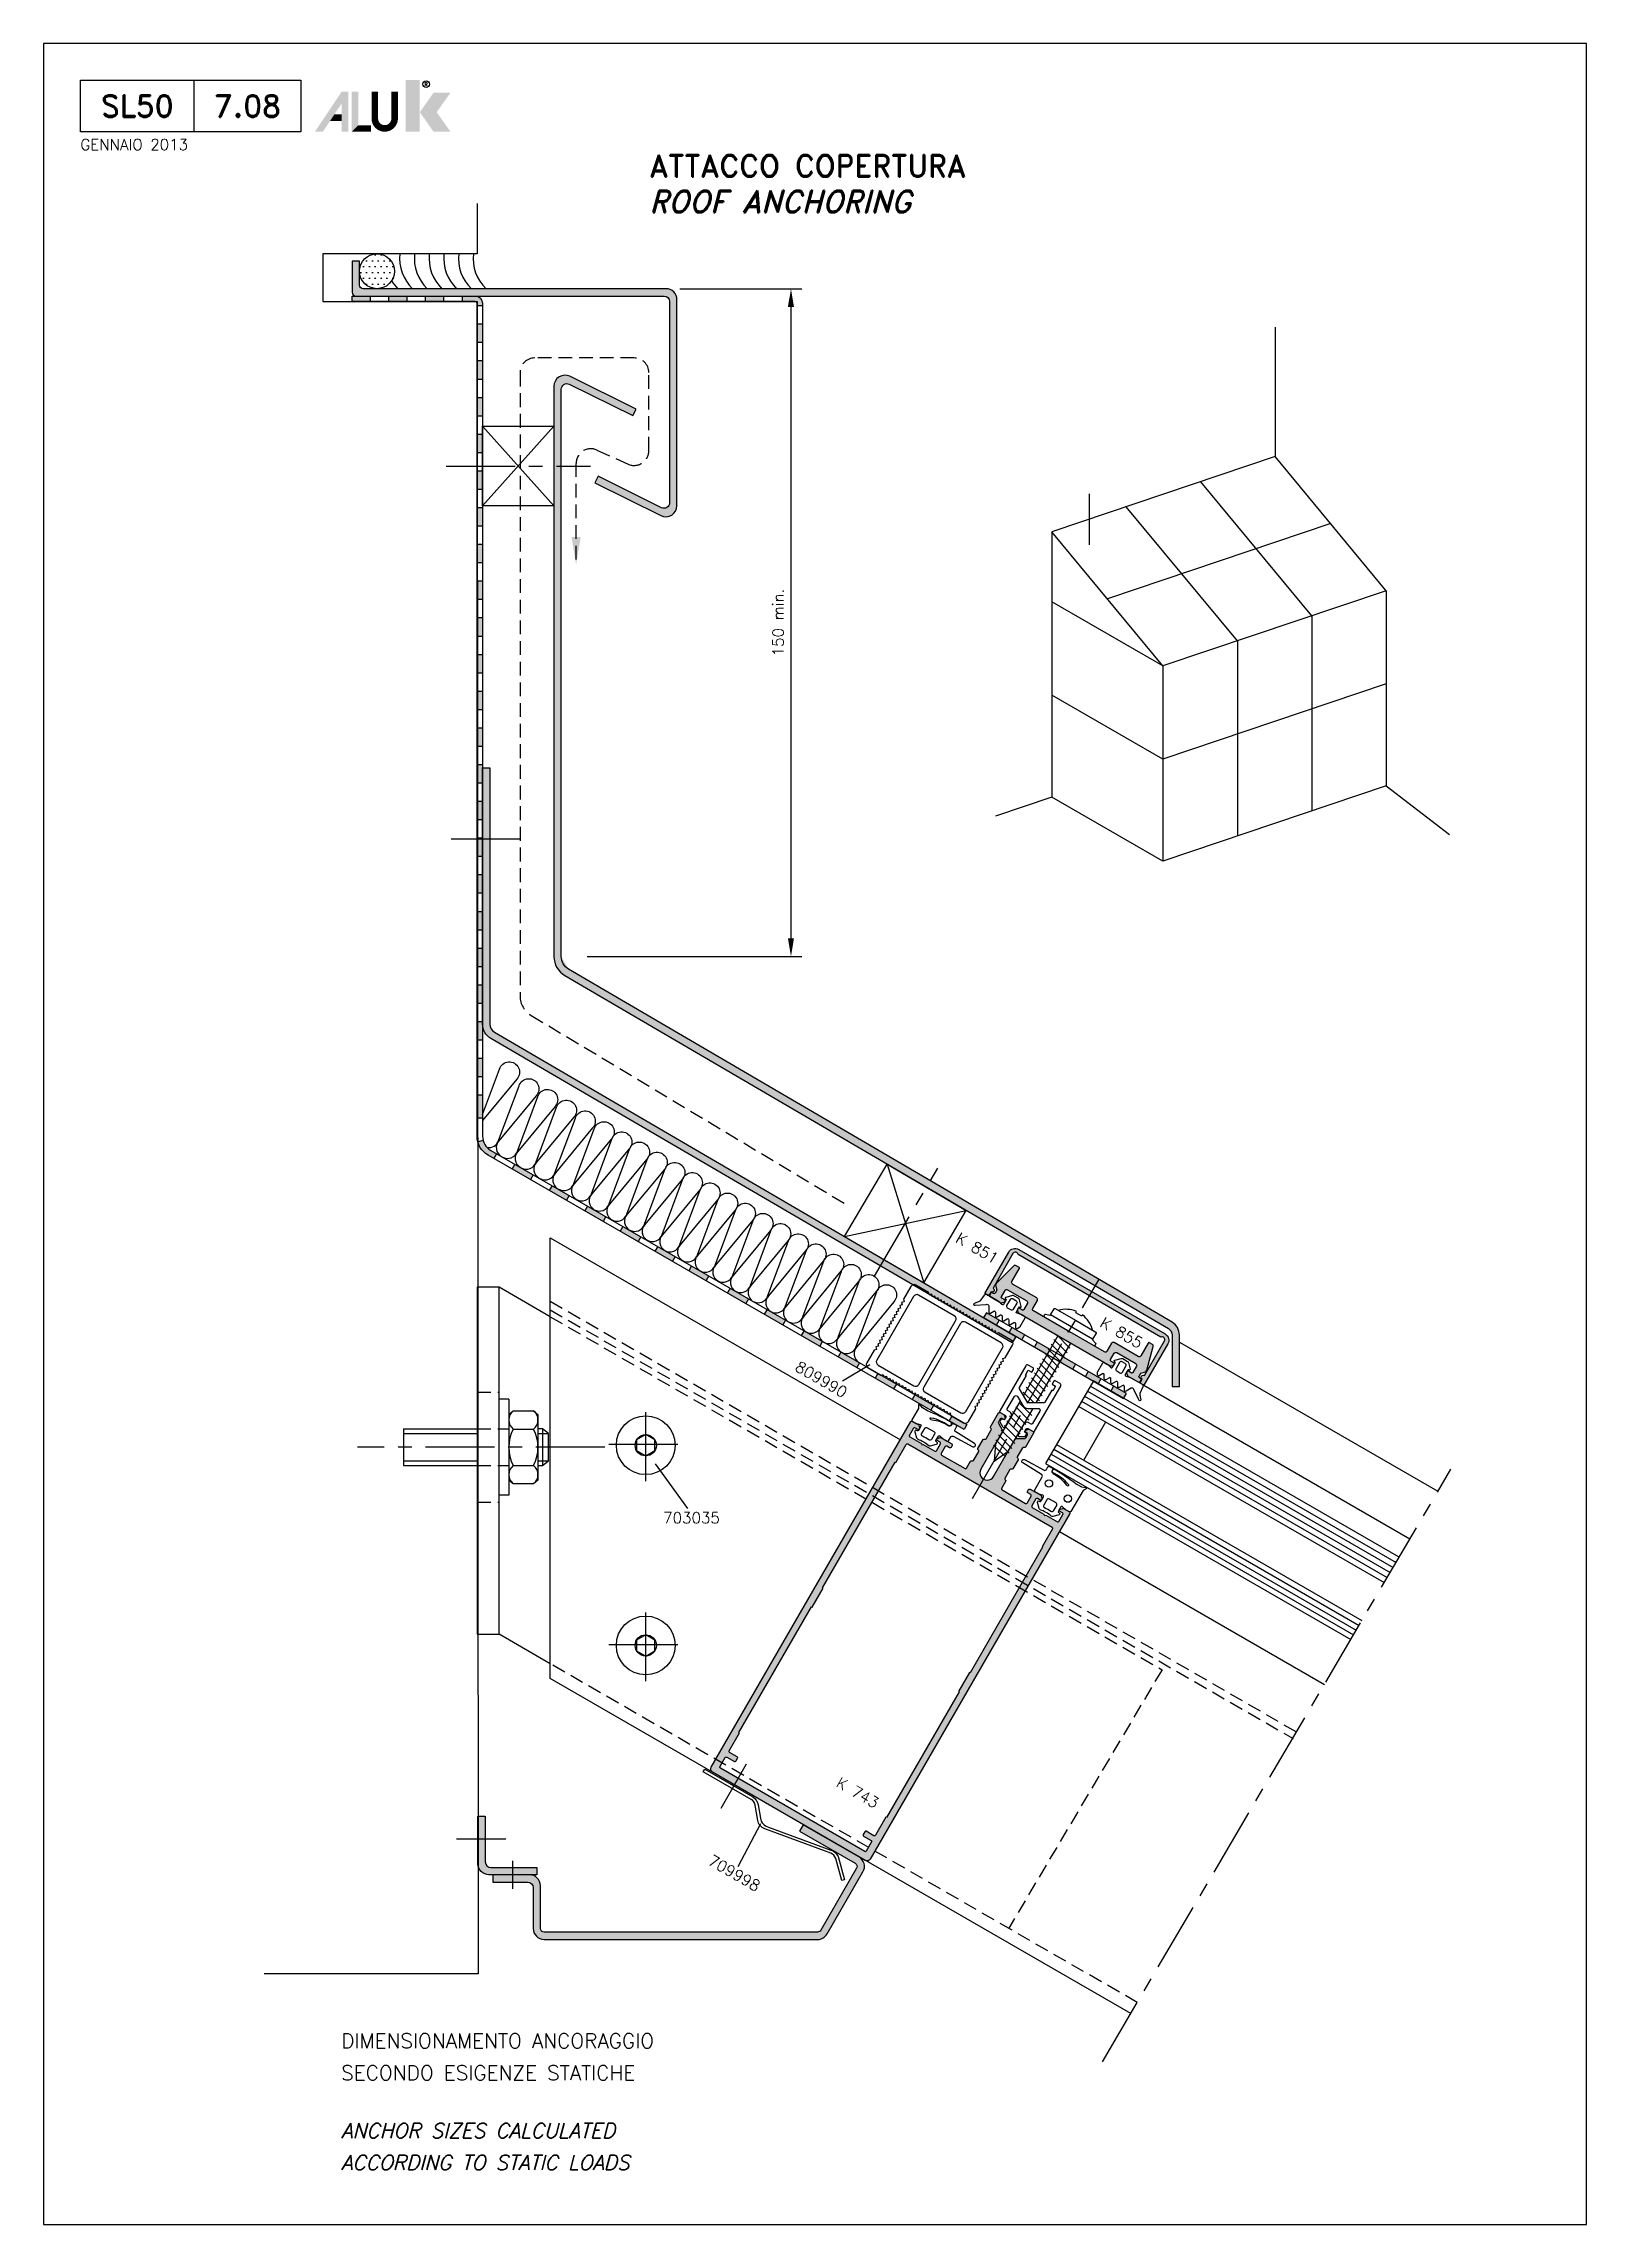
# Model space of a CAD drawing. Extents: x 0 to 4131, y -1600 to 527.
# Drawn here: x 230 to 440, y -1600 to -1303 of the extents above; entities that cross this region are included whole.
import ezdxf
from ezdxf.enums import TextEntityAlignment as Align

# ---------------------------------------------------------------- set-up
doc = ezdxf.new("R2010")
doc.units = 0
doc.header["$LTSCALE"] = 7.5
doc.header["$MEASUREMENT"] = 0
doc.linetypes.add('CENTER', pattern=[2, 1.25, -0.25, 0.25, -0.25])
doc.linetypes.add('HIDDEN', pattern=[0.375, 0.25, -0.125])
doc.layers.get('DEFPOINTS').update_dxf_attribs({"linetype": 'CONTINUOUS'})
for name, color, linetype in [('ASSI', 1, 'CENTER'), ('FILL', 8, 'CONTINUOUS'), ('FINE', 7, 'CONTINUOUS'), ('GOMMA', 3, 'CONTINUOUS'), ('GROSSA', 4, 'CONTINUOUS'), ('MARCHIO', 7, 'CONTINUOUS'), ('MURO', 5, 'CONTINUOUS'), ('NASCOSTA', 7, 'HIDDEN'), ('QUOTE', 254, 'CONTINUOUS'), ('TESTO', 2, 'CONTINUOUS'), ('TRATTEGGI', 140, 'CONTINUOUS'), ('VETRO', 6, 'CONTINUOUS'), ('VITERIA', 40, 'CONTINUOUS')]:
    doc.layers.add(name, color=color, linetype=linetype)
doc.styles.add('INGLESE', font='ROMANS.SHX', dxfattribs={"oblique": 15, "height": 2})
doc.styles.add('RD', font='ROMAND.SHX', dxfattribs={"height": 3})
doc.styles.add('ROMD', font='ROMAND', dxfattribs={"height": 3})
doc.styles.get("Standard").update_dxf_attribs({"font": 'romans.shx'})
doc.dimstyles.new('FRECCIA_1-1', dxfattribs={"dimtxt": 2, "dimasz": 2.5, "dimexe": 1.5, "dimexo": 1.5, "dimgap": 1, "dimtad": 3, "dimdsep": 46, "dimtxsty": 'Standard', "dimcen": 0, "dimclrt": 2, "dimaunit": 1, "dimadec": 0, "dimazin": 0, "dimtfac": 0.7, "dimtmove": 0, "dimatfit": 3, "dimfxl": 1, "dimtolj": 2, "dimarcsym": 0})

msp = doc.modelspace()

# ---------------------------------------------------------------- texts
at = {"layer": 'TESTO', "style": 'ROMD'}
msp.add_text('ATTACCO COPERTURA', height=3, dxfattribs=at).set_placement((312.472, -1321.1493))
at = {"layer": 'TESTO', "oblique": 15}
for s, height, style, p in [('ROOF ANCHORING', 3, 'ROMD', (312.472, -1326.0065)), ('ANCHOR SIZES CALCULATED ', 2, 'INGLESE', (270.4996, -1588.2367)), ('ACCORDING TO STATIC LOADS', 2, 'INGLESE', (270.4996, -1592.591))]:
    msp.add_text(s, height=height, dxfattribs=dict(at, style=style)).set_placement(p)
at = {"layer": 'TESTO'}
for s, p in [('K 851', (357.0842, -1467.0429)), ('K 855', (376.7354, -1478.5636)), ('809990', (335.8605, -1484.9223)), ('K 743', (340.81, -1541.1995))]:
    msp.add_text(s, height=1.5, rotation=330, dxfattribs=at).set_placement(p, align=Align.MIDDLE)
for s, height, p in [('703035', 1.5, (314.3334, -1504.5218)), ('DIMENSIONAMENTO ANCORAGGIO', 2, (270.4996, -1575.9982)), ('SECONDO ESIGENZE STATICHE', 2, (270.4996, -1580.3524))]:
    msp.add_text(s, height=height, dxfattribs=at).set_placement(p)
msp.add_text('709998', height=1.5, rotation=330, dxfattribs=at).set_placement((320.3041, -1550.8799))

# ---------------------------------------------------------------- blocks, each defined once
blk = doc.blocks.new('*D592')
at = {"layer": 'DEFPOINTS', "color": 0, "transparency": 16777216}
for p in [(315.12, -1336.38), (302.47, -1427.33), (331.73, -1427.33)]:
    blk.add_point(p, dxfattribs=at)
at = {"layer": 'QUOTE', "color": 0, "lineweight": -2, "transparency": 16777216}
for p, q in [((316.62, -1336.38), (333.23, -1336.38)), ((331.73, -1338.88), (331.73, -1424.83)), ((303.97, -1427.33), (333.23, -1427.33))]:
    blk.add_line(p, q, dxfattribs=at)
at = {"layer": 'QUOTE', "color": 0, "transparency": 16777216}
for points in [[(331.31, -1338.88), (332.14, -1338.88), (331.73, -1336.38)], [(331.31, -1424.83), (332.14, -1424.83), (331.73, -1427.33)]]:
    blk.add_solid(points, dxfattribs=at)
at = {"layer": 'QUOTE', "color": 2, "transparency": 16777216, "insert": (329.98, -1381.85), "char_height": 1.5, "attachment_point": 5, "rotation": 90}
blk.add_mtext('\\A2;150 min.', dxfattribs=at)
blk = doc.blocks.new('k0855')
at = {"layer": 'GROSSA'}
blk.add_lwpolyline([(11.65, 0.8, -0.414214), (11.15, 0.3), (0.3, 0.3), (0, 0), (-0.3, 0.3), (-11.15, 0.3, -0.414214), (-11.65, 0.8), (-11.65, 3.3, 0.414214), (-12.15, 3.8), (-19.75, 3.8, -0.414214), (-20.25, 4.3), (-20.25, 8.3, 0.414214), (-20.55, 8.6), (-21.6, 8.6, 0.339454), (-21.89, 8.38), (-23.65, 1.8), (-23.65, 1.24), (-22.65, 0.24), (-22.65, -0.7, -0.414214), (-22.95, -1), (-23.5, -1, 0.414214), (-23.65, -1.15), (-23.65, -2.05, 0.414214), (-23.5, -2.2), (-19.97, -2.2, 0.198912), (-19.76, -2.11), (-19.24, -1.59, 0.198912), (-19.15, -1.38), (-19.15, -1.3, 0.414214), (-19.45, -1), (-20.35, -1, -0.414214), (-20.65, -0.7), (-20.65, 1.3, -0.414214), (-20.15, 1.8), (-14.15, 1.8, -0.414214), (-13.65, 1.3), (-13.65, -0.7, -0.414214), (-13.95, -1), (-14.85, -1, 0.414214), (-15.15, -1.3), (-15.15, -1.48, 0.198912), (-15.06, -1.69), (-14.64, -2.11, 0.198912), (-14.43, -2.2), (14.43, -2.2, 0.198912), (14.64, -2.11), (15.06, -1.69, 0.198912), (15.15, -1.48), (15.15, -1.3, 0.414214), (14.85, -1), (13.95, -1, -0.414214), (13.65, -0.7), (13.65, 1.3, -0.414214), (14.15, 1.8), (20.14, 1.8, -0.414214), (20.64, 1.3), (20.64, -0.7, -0.414214), (20.34, -1), (19.44, -1, 0.414214), (19.14, -1.3), (19.14, -1.38, 0.198912), (19.23, -1.59), (19.75, -2.11, 0.198912), (19.96, -2.2), (23.49, -2.2, 0.414214), (23.64, -2.05), (23.64, -1.15, 0.414214), (23.49, -1), (22.94, -1, -0.414214), (22.64, -0.7), (22.64, 0.24), (23.64, 1.24), (23.64, 1.8), (21.91, 8.23, 0.339454), (21.43, 8.6), (20.54, 8.6, 0.414214), (20.24, 8.3), (20.24, 4.3, -0.414214), (19.74, 3.8), (12.15, 3.8, 0.414214), (11.65, 3.3)], format="xyb", close=True, dxfattribs=at)
blk = doc.blocks.new('nms')
at = {"layer": 'MARCHIO'}
blk.add_line((20.5, -12), (20.5, -5), dxfattribs=at)
blk.add_lwpolyline([(35, -12), (5, -12), (5, -5), (35, -5)], close=True, dxfattribs=at)
at = {"layer": 'MARCHIO', "const_width": 0.894}
blk.add_lwpolyline([(47.78, -6.56), (47.78, -10.2, -1), (45.08, -10.2), (45.08, -6.56)], format="xyb", dxfattribs=at)
at = {"layer": 'MARCHIO'}
blk.add_circle((52.08, -5.53), 0.442, dxfattribs=at)
for points in [[(49.3, -4.96), (51.18, -4.96), (49.3, -12), (51.18, -12)], [(36.93, -12), (38, -12), (40.56, -6.56), (40.58, -8.14)], [(40.56, -6.56), (40.58, -8.14), (41.47, -6.56), (41.47, -12)], [(40.58, -12), (41.47, -12), (40.58, -8.14)], [(41.93, -6.56), (42.82, -6.56), (41.93, -12), (42.82, -11.11)], [(53.08, -6.68), (55.38, -6.68), (51.21, -9.34), (53.5, -9.34)], [(39.58, -9.63), (38.99, -10.53), (40.58, -9.63), (40.58, -10.53)], [(42.82, -11.11), (41.93, -12), (44.54, -11.11), (44.54, -12)], [(51.21, -9.34), (53.5, -9.34), (53.08, -12), (55.38, -12)]]:
    blk.add_solid(points, dxfattribs=at)
blk.add_text('R', height=0.444, dxfattribs=at).set_placement((52.08, -5.53), align=Align.MIDDLE)
at = {"layer": 'MARCHIO', "color": 2, "style": 'RD'}
for tag, p in [('SERIE', (12.75, -8.5)), ('PAG', (27.75, -8.5))]:
    blk.add_attdef(tag, text='', height=3, dxfattribs=at).set_placement(p, align=Align.MIDDLE)
at = {"layer": 'MARCHIO', "color": 2}
blk.add_attdef('REVISIONE', (5, -14.5), '', height=1.5, dxfattribs=at)

# ---------------------------------------------------------------- dimensions: what is measured, and where the dimension line sits
at = {"layer": 'QUOTE'}
dim = msp.add_linear_dim(base=(331.7253, -1427.3323), p1=(315.1201, -1336.3755), p2=(302.4682, -1427.3323), angle=90, text='150 min.', dimstyle='FRECCIA_1-1', override={"dimtxt": 1.5}, dxfattribs=at)
dim.commit()
dim.dimension.update_dxf_attribs({"geometry": '*D592', "text_midpoint": (329.9753, -1381.8539)})

# ---------------------------------------------------------------- hatches: boundary and pattern name
at = {"layer": 'FILL'}
h = msp.add_hatch(color=256, dxfattribs=at)
h.dxf.hatch_style = 1
edge = h.paths.add_edge_path()
edge.add_line((271.9955, -1332.6255), (271.9955, -1336.8755))
edge.add_arc((272.4955, -1336.8755), 0.5, 180, 270)
edge.add_line((272.4955, -1337.3755), (314.4511, -1337.3755))
edge.add_arc((314.4511, -1338.1255), 0.75, 0, 90, ccw=False)
edge.add_line((315.2011, -1338.1255), (315.2011, -1365.5331))
edge.add_arc((314.4511, -1365.5331), 0.75, -116.324531, 0, ccw=False)
edge.add_line((314.1185, -1366.2053), (305.4631, -1361.9229))
edge.add_line((305.4631, -1361.9229), (305.0196, -1362.8192))
edge.add_line((305.0196, -1362.8192), (314.0359, -1367.2801))
edge.add_arc((314.7011, -1365.9357), 1.5, 243.675469, 360)
edge.add_line((316.2011, -1365.9357), (316.2011, -1337.8755))
edge.add_arc((314.7011, -1337.8755), 1.5, 0, 90)
edge.add_line((314.7011, -1336.3755), (273.4955, -1336.3755))
edge.add_arc((273.4955, -1335.8755), 0.5, 180, 270, ccw=False)
edge.add_line((272.9955, -1335.8755), (272.9955, -1332.6255))
edge.add_line((272.9955, -1332.6255), (271.9955, -1332.6255))
h = msp.add_hatch(dxfattribs=at)
h.set_pattern_fill('DOTS', color=256, scale=0.5, style=0)
h.set_pattern_definition([(180, (452.5483, -1561.1674), (-0.396875, 0.79375), [0, -0.79375])])
h.paths.add_polyline_path([(272.9955, -1334.0005, 1), (277.7455, -1334.0005, 1)])
h = msp.add_hatch(color=256, dxfattribs=at)
h.dxf.hatch_style = 1
edge = h.paths.add_edge_path()
edge.add_arc((382.6025, -1478.8707), 2, 360, 420)
edge.add_line((383.6025, -1477.1387), (301.4682, -1429.0643))
edge.add_arc((302.4682, -1427.3323), 2, 180, 240, ccw=False)
edge.add_line((300.4682, -1427.3323), (300.4682, -1350.0596))
edge.add_arc((301.2182, -1350.0596), 0.75, 63.675469, 180, ccw=False)
edge.add_line((301.5508, -1349.3874), (310.2062, -1353.6698))
edge.add_line((310.2062, -1353.6698), (310.6497, -1352.7735))
edge.add_line((310.6497, -1352.7735), (301.6334, -1348.3126))
edge.add_arc((300.9682, -1349.657), 1.5, 63.675469, 180)
edge.add_line((299.4682, -1349.657), (299.4682, -1427.3323))
edge.add_arc((302.4682, -1427.3323), 3, 180, 240)
edge.add_line((300.9682, -1429.9303), (383.1025, -1478.0047))
edge.add_arc((382.6025, -1478.8707), 1, 0, 60, ccw=False)
edge.add_line((383.6025, -1478.8707), (383.6025, -1485.8707))
edge.add_line((383.6025, -1485.8707), (384.6025, -1485.8707))
edge.add_line((384.6025, -1485.8707), (384.6025, -1478.8707))
h = msp.add_hatch(color=256, dxfattribs=at)
h.dxf.hatch_style = 1
edge = h.paths.add_edge_path()
edge.add_line((289.7455, -1436.5336), (289.7455, -1401.6122))
edge.add_line((289.7455, -1401.6122), (290.7455, -1401.6122))
edge.add_line((290.7455, -1401.6122), (290.7455, -1436.5336))
edge.add_arc((291.9955, -1436.5336), 1.25, 180, 240)
edge.add_line((291.3705, -1437.6162), (362.3267, -1479.067))
edge.add_line((362.3267, -1479.067), (361.8267, -1479.933))
edge.add_line((361.8267, -1479.933), (290.8705, -1438.4822))
edge.add_arc((291.9955, -1436.5336), 2.25, 180, 240, ccw=False)
h = msp.add_hatch(color=256, dxfattribs=at)
h.dxf.hatch_style = 1
edge = h.paths.add_edge_path()
edge.add_line((379.849, -1484.3935), (382.5611, -1479.6843))
edge.add_arc((382.2363, -1479.4968), 0.375, 330, 473.130102)
edge.add_line((382.089, -1479.152), (362.6467, -1467.927))
edge.add_arc((362.2744, -1467.9718), 0.375, 6.869898, 150)
edge.add_line((361.9497, -1467.7843), (359.2303, -1472.4893))
edge.add_arc((359.1129, -1472.7562), 0.2915, -122.069338, 66.264643, ccw=False)
edge.add_line((358.9581, -1473.0032), (358.6351, -1473.5189))
edge.add_line((358.6351, -1473.5189), (358.1158, -1473.2191))
edge.add_line((358.1158, -1473.2191), (361.3639, -1467.5907))
edge.add_arc((362.23, -1468.0905), 1, 60, 150.013227, ccw=False)
edge.add_line((362.73, -1467.2245), (382.6558, -1478.7286))
edge.add_arc((382.1558, -1479.5947), 1, -29.970816, 60, ccw=False)
edge.add_line((383.0221, -1480.0942), (379.775, -1485.724))
edge.add_line((379.775, -1485.724), (379.2557, -1485.4242))
edge.add_line((379.2557, -1485.4242), (379.5403, -1484.8864))
edge.add_arc((379.6767, -1484.6287), 0.2915, 53.777768, 242.111749, ccw=False)
h = msp.add_hatch(color=256, dxfattribs=at)
h.dxf.hatch_style = 1
edge = h.paths.add_edge_path()
edge.add_arc((374.5217, -1480.9589), 0.25, 240, 330, ccw=False)
edge.add_line((374.3967, -1481.1754), (369.6985, -1478.4629))
edge.add_line((369.6985, -1478.4629), (369.4936, -1478.5178))
edge.add_line((369.4936, -1478.5178), (369.4387, -1478.3129))
edge.add_line((369.4387, -1478.3129), (364.7405, -1475.6004))
edge.add_arc((364.8655, -1475.3839), 0.25, 150, 240, ccw=False)
edge.add_line((364.649, -1475.2589), (365.274, -1474.1764))
edge.add_arc((365.0575, -1474.0514), 0.25, 330, 420)
edge.add_line((365.1825, -1473.8349), (361.8916, -1471.9349))
edge.add_arc((362.0166, -1471.7184), 0.25, 150, 240, ccw=False)
edge.add_line((361.8001, -1471.5934), (362.8001, -1469.8613))
edge.add_arc((362.6702, -1469.7863), 0.15, 330, 420)
edge.add_line((362.7452, -1469.6564), (362.2915, -1469.3945))
edge.add_arc((362.2165, -1469.5244), 0.15, 60, 135)
edge.add_line((362.1104, -1469.4183), (359.7028, -1471.8259))
edge.add_line((359.7028, -1471.8259), (359.5641, -1472.0663))
edge.add_line((359.5641, -1472.0663), (359.7471, -1472.7493))
edge.add_line((359.7471, -1472.7493), (359.5109, -1473.1585))
edge.add_arc((359.381, -1473.0835), 0.15, 240, 330, ccw=False)
edge.add_line((359.306, -1473.2134), (359.0678, -1473.0759))
edge.add_arc((359.0303, -1473.1408), 0.075, 60, 150)
edge.add_line((358.9653, -1473.1033), (358.7403, -1473.493))
edge.add_arc((358.8053, -1473.5305), 0.075, 150, 240)
edge.add_line((358.7678, -1473.5955), (360.2945, -1474.4769))
edge.add_arc((360.3695, -1474.347), 0.15, 240, 285)
edge.add_line((360.4083, -1474.4919), (360.7664, -1474.3959))
edge.add_arc((360.7276, -1474.2511), 0.15, 285, 330)
edge.add_line((360.8575, -1474.3261), (360.8764, -1474.2933))
edge.add_arc((360.7465, -1474.2183), 0.15, 330, 420)
edge.add_line((360.8215, -1474.0884), (360.4318, -1473.8634))
edge.add_arc((360.5068, -1473.7335), 0.15, 150, 240, ccw=False)
edge.add_line((360.3769, -1473.6585), (360.8769, -1472.7924))
edge.add_arc((361.0934, -1472.9174), 0.25, 60, 150, ccw=False)
edge.add_line((361.2184, -1472.7009), (363.8165, -1474.2009))
edge.add_arc((363.6915, -1474.4174), 0.25, -30, 60, ccw=False)
edge.add_line((363.908, -1474.5424), (363.408, -1475.4085))
edge.add_arc((363.2781, -1475.3335), 0.15, 240, 330, ccw=False)
edge.add_line((363.2031, -1475.4634), (362.8134, -1475.2384))
edge.add_arc((362.7384, -1475.3683), 0.15, 60, 150)
edge.add_line((362.6085, -1475.2933), (362.5645, -1475.3694))
edge.add_arc((362.6944, -1475.4444), 0.15, 150, 195)
edge.add_line((362.5495, -1475.4832), (362.6272, -1475.773))
edge.add_arc((362.7721, -1475.7341), 0.15, 195, 240)
edge.add_line((362.6971, -1475.864), (375.1901, -1483.0769))
edge.add_arc((375.2651, -1482.947), 0.15, 240, 285)
edge.add_line((375.3039, -1483.0919), (375.5937, -1483.0142))
edge.add_arc((375.5549, -1482.8694), 0.15, 285, 330)
edge.add_line((375.6848, -1482.9444), (375.7287, -1482.8683))
edge.add_arc((375.5988, -1482.7933), 0.15, 330, 420)
edge.add_line((375.6738, -1482.6634), (375.2841, -1482.4384))
edge.add_arc((375.3591, -1482.3085), 0.15, 150, 240, ccw=False)
edge.add_line((375.2292, -1482.2335), (375.7292, -1481.3674))
edge.add_arc((375.9457, -1481.4924), 0.25, 60, 150, ccw=False)
edge.add_line((376.0707, -1481.2759), (378.6634, -1482.7728))
edge.add_arc((378.5384, -1482.9893), 0.25, -30, 60, ccw=False)
edge.add_line((378.755, -1483.1143), (378.255, -1483.9804))
edge.add_arc((378.1251, -1483.9054), 0.15, 240, 330, ccw=False)
edge.add_line((378.0501, -1484.0353), (377.6603, -1483.8103))
edge.add_arc((377.5853, -1483.9402), 0.15, 60, 150)
edge.add_line((377.4554, -1483.8652), (377.4365, -1483.898))
edge.add_arc((377.5664, -1483.973), 0.15, 150, 195)
edge.add_line((377.4215, -1484.0118), (377.5175, -1484.3699))
edge.add_arc((377.6624, -1484.331), 0.15, 195, 240)
edge.add_line((377.5874, -1484.4609), (379.114, -1485.3424))
edge.add_arc((379.1515, -1485.2774), 0.075, 240, 330)
edge.add_line((379.2165, -1485.3149), (379.4415, -1484.9252))
edge.add_arc((379.3765, -1484.8877), 0.075, 330, 420)
edge.add_line((379.414, -1484.8228), (379.1759, -1484.6853))
edge.add_arc((379.2509, -1484.5554), 0.15, 150, 240, ccw=False)
edge.add_line((379.121, -1484.4804), (379.3572, -1484.0712))
edge.add_line((379.3572, -1484.0712), (380.0402, -1483.8882))
edge.add_line((380.0402, -1483.8882), (380.179, -1483.6478))
edge.add_line((380.179, -1483.6478), (381.0404, -1480.4331))
edge.add_arc((380.7989, -1480.3684), 0.25, 345, 420)
edge.add_line((380.9239, -1480.1519), (380.5367, -1479.9283))
edge.add_arc((380.4617, -1480.0582), 0.15, 60, 150)
edge.add_line((380.3317, -1479.9832), (379.3317, -1481.7153))
edge.add_arc((379.1152, -1481.5903), 0.25, 240, 330, ccw=False)
edge.add_line((378.9902, -1481.8068), (375.7047, -1479.9099))
edge.add_arc((375.5797, -1480.1264), 0.25, 60, 150)
edge.add_line((375.3632, -1480.0014), (374.7382, -1481.0839))
h = msp.add_hatch(color=256, dxfattribs=at)
h.dxf.hatch_style = 1
h.paths.add_polyline_path([(368.195, -1504.2672), (368.745, -1503.3145, 0.41421356), (368.69, -1503.1096), (368.3003, -1502.8846, -0.45178835), (368.2559, -1502.6639, -0.23202478), (368.3554, -1502.577), (368.7135, -1502.4811, -0.19891237), (368.8273, -1502.4961), (369.6396, -1502.965, -0.41421356), (369.6945, -1503.1699), (342.5195, -1550.2384, -0.41421356), (341.8365, -1550.4214), (321.0518, -1538.4214, -0.41421356), (320.8688, -1537.7384), (348.0438, -1490.6699, -0.41421356), (348.2487, -1490.615), (349.061, -1491.084, -0.19891237), (349.1308, -1491.175), (349.2268, -1491.5331, -0.23202478), (349.2013, -1491.6627, -0.45178835), (348.988, -1491.7346), (348.5983, -1491.5096, 0.41421356), (348.3934, -1491.5645), (347.8434, -1492.5172, 0.41421356), (347.8983, -1492.7221), (349.4794, -1493.635), (349.5337, -1493.8395), (349.7379, -1493.7842), (351.3191, -1494.6971, 0.41421356), (351.524, -1494.6422), (352.074, -1493.6895, 0.41421356), (352.0191, -1493.4846), (351.6293, -1493.2596, -0.45178835), (351.5849, -1493.0389, -0.23202478), (351.6845, -1492.952), (352.0425, -1492.8561, -0.19891237), (352.1564, -1492.8711), (353.6181, -1493.715, -0.41421356), (353.673, -1493.9199), (353.523, -1494.1797, -0.41421356), (353.3181, -1494.2346), (352.9284, -1494.0096, 0.41421356), (352.7235, -1494.0645), (352.1735, -1495.0172, 0.41421356), (352.2284, -1495.2221), (355.4327, -1497.0721, 0.41421356), (355.6376, -1497.0172), (356.1876, -1496.0645, -0.41421356), (356.3925, -1496.0096, 0.41421356), (356.5974, -1495.9547), (357.2965, -1494.7438, 0.41421356), (357.2416, -1494.5389, -0.41421356), (357.1867, -1494.3339), (357.8867, -1493.1215, -0.41421356), (358.0916, -1493.0666, 0.41421356), (358.2965, -1493.0117), (358.9965, -1491.7993, 0.41421356), (358.9416, -1491.5944, -0.41421356), (358.8867, -1491.3895), (359.9876, -1489.4827, -0.41421356), (360.1925, -1489.4278), (360.7016, -1489.7218, -0.19891237), (360.7715, -1489.8129), (360.8674, -1490.1709, -0.23202478), (360.8419, -1490.3006, -0.45178835), (360.6286, -1490.3725), (360.4121, -1490.2475, 0.41421356), (360.2072, -1490.3024), (359.9575, -1490.7349, 0.26794919), (359.9575, -1490.8849), (360.5348, -1491.8849, -0.26794919), (360.5348, -1492.0349), (357.5781, -1497.156, 1), (359.3102, -1498.156), (362.2669, -1493.0349, -0.26794919), (362.3968, -1492.9599), (363.5515, -1492.9599, 0.26794919), (363.6814, -1492.8849), (363.9311, -1492.4524, 0.41421356), (363.8762, -1492.2475), (363.6597, -1492.1225, -0.45178835), (363.6153, -1491.9018, -0.23202478), (363.7148, -1491.8149), (364.0729, -1491.7189, -0.19891237), (364.1867, -1491.7339), (364.6958, -1492.0278, -0.41421356), (364.7507, -1492.2327), (363.6499, -1494.1395, -0.41421356), (363.445, -1494.1944, 0.41421356), (363.2401, -1494.2493), (362.5401, -1495.4617, 0.41421356), (362.595, -1495.6666, -0.41421356), (362.6499, -1495.8715), (361.9499, -1497.0839, -0.41421356), (361.745, -1497.1389, 0.41421356), (361.5401, -1497.1938), (360.8409, -1498.4047, 0.41421356), (360.8958, -1498.6096, -0.41421356), (360.9507, -1498.8145), (360.4007, -1499.7672, 0.41421356), (360.4556, -1499.9721), (363.6599, -1501.8221, 0.41421356), (363.8648, -1501.7672), (364.4148, -1500.8145, 0.41421356), (364.3599, -1500.6096), (363.9702, -1500.3846, -0.41421356), (363.9153, -1500.1797), (364.0653, -1499.9199, -0.41421356), (364.2702, -1499.865), (365.7319, -1500.709, -0.19891237), (365.8018, -1500.8), (365.8978, -1501.1581, -0.23202478), (365.8723, -1501.2877, -0.45178835), (365.659, -1501.3596), (365.2692, -1501.1346, 0.41421356), (365.0643, -1501.1895), (364.5143, -1502.1422, 0.41421356), (364.5692, -1502.3471), (366.1504, -1503.26), (366.2046, -1503.4645), (366.4089, -1503.4092), (367.99, -1504.3221, 0.41421356)])
h.paths.add_polyline_path([(367.2735, -1505.0631), (347.6148, -1493.7131, 0.41421356), (347.4099, -1493.768), (345.9849, -1496.2362), (345.8983, -1496.1862), (336.0233, -1513.2902), (336.1099, -1513.3402), (334.6099, -1515.9382), (334.5233, -1515.8882), (324.6483, -1532.9923), (324.7349, -1533.0423), (323.3099, -1535.5104, 0.41421356), (323.3648, -1535.7153), (324.404, -1536.3153, -0.41421356), (324.4589, -1536.5202), (324.2339, -1536.9099, -0.41421356), (324.029, -1536.9648), (322.9898, -1536.3648, 0.41421356), (322.7849, -1536.4197), (322.0599, -1537.6755, 0.41421356), (322.1148, -1537.8804), (341.7735, -1549.2304, 0.41421356), (341.9784, -1549.1755), (342.7034, -1547.9197, 0.41421356), (342.6485, -1547.7148), (341.6093, -1547.1148, -0.41421356), (341.5544, -1546.9099), (341.7794, -1546.5202, -0.41421356), (341.9843, -1546.4653), (343.0235, -1547.0653, 0.41421356), (343.2284, -1547.0104), (344.6534, -1544.5423), (344.74, -1544.5923), (354.615, -1527.4882), (354.5284, -1527.4382), (356.0284, -1524.8402), (356.115, -1524.8902), (365.99, -1507.7862), (365.9034, -1507.7362), (367.3284, -1505.268, 0.41421356)], flags=16)
h = msp.add_hatch(color=256, dxfattribs=at)
h.dxf.hatch_style = 1
h.paths.add_polyline_path([(290.123, -1547.5171), (289.123, -1547.5171), (289.123, -1550.8921), (289.123, -1550.8929, 0.41405672), (290.623, -1552.3921), (291.1233, -1552.3921), (291.1233, -1552.3879), (293.8771, -1552.3878), (293.8771, -1551.3921), (290.873, -1551.3921, -0.41421356), (290.123, -1550.6421)])
h.paths.add_polyline_path([(290.123, -1544.3921), (289.123, -1544.3921), (289.123, -1547.5171), (290.123, -1547.5171)])
h.paths.add_polyline_path([(297.1307, -1551.3921), (293.8771, -1551.3921), (293.8771, -1552.3878), (296.131, -1552.3876), (297.1312, -1552.3921)])
h = msp.add_hatch(color=256, dxfattribs=at)
h.dxf.hatch_style = 1
h.paths.add_polyline_path([(293.8771, -1552.3921), (291.1233, -1552.3921), (291.1233, -1553.3879), (293.8771, -1553.3877)])
h.paths.add_polyline_path([(296.2466, -1552.3921), (293.8771, -1552.3921), (293.8771, -1553.3877), (295.881, -1553.3876, -0.41423188), (296.631, -1554.1376), (296.631, -1559.695, 0.41421356), (298.131, -1561.195), (335.3481, -1561.195, 0.26794919), (336.6472, -1560.445), (341.5263, -1551.9941, 0.41421356), (340.9773, -1549.945), (333.4104, -1545.5763), (332.9104, -1546.4424), (340.4773, -1550.8111, -0.41421356), (340.6603, -1551.4941), (335.7811, -1559.945, -0.26794919), (335.3481, -1560.195), (298.131, -1560.195, -0.41421356), (297.631, -1559.695), (297.631, -1553.8876, 0.3917904)])
at = {"layer": 'FINE'}
h = msp.add_hatch(color=256, dxfattribs=at)
h.paths.add_polyline_path([(274.4955, -1338.1255), (274.4955, -1337.3755), (271.9955, -1337.3755), (271.9955, -1338.1255)])
h.paths.add_polyline_path([(276.9955, -1337.3755), (276.9955, -1338.1255), (279.4955, -1338.1255), (279.4955, -1337.3755)])
h.paths.add_polyline_path([(281.9955, -1337.3755), (281.9955, -1338.1255), (284.4955, -1338.1255), (284.4955, -1337.3755)])
h.paths.add_polyline_path([(286.9955, -1337.3755), (286.9955, -1338.1255), (288.7455, -1338.1255, -0.41421356), (288.9955, -1338.3755), (288.9955, -1338.6777), (289.7455, -1338.6777), (289.7455, -1338.3755, 0.41421356), (288.7455, -1337.3755)])
h.paths.add_polyline_path([(288.9955, -1343.6777), (289.7455, -1343.6777), (289.7455, -1341.1777), (288.9955, -1341.1777)])
h.paths.add_polyline_path([(288.9955, -1348.6777), (289.7455, -1348.6777), (289.7455, -1346.1777), (288.9955, -1346.1777)])
h.paths.add_polyline_path([(288.9955, -1353.6777), (289.7455, -1353.6777), (289.7455, -1351.1777), (288.9955, -1351.1777)])
h.paths.add_polyline_path([(289.7455, -1356.1777), (288.9955, -1356.1777), (288.9955, -1358.6777), (289.7455, -1358.6777)])
h.paths.add_polyline_path([(289.7455, -1361.1777), (288.9955, -1361.1777), (288.9955, -1363.6777), (289.7455, -1363.6777)])
h.paths.add_polyline_path([(289.7455, -1366.1777), (288.9955, -1366.1777), (288.9955, -1368.6777), (289.7455, -1368.6777)])
h.paths.add_polyline_path([(288.9955, -1373.6777), (289.7455, -1373.6777), (289.7455, -1371.1777), (288.9955, -1371.1777)])
h = msp.add_hatch(color=256, dxfattribs=at)
h.paths.add_polyline_path([(288.9955, -1378.6777), (289.7455, -1378.6777), (289.7455, -1376.1777), (288.9955, -1376.1777)])
h.paths.add_polyline_path([(289.7455, -1381.1777), (288.9955, -1381.1777), (288.9955, -1383.6777), (289.7455, -1383.6777)])
h.paths.add_polyline_path([(289.7455, -1386.1777), (288.9955, -1386.1777), (288.9955, -1388.6777), (289.7455, -1388.6777)])
h.paths.add_polyline_path([(288.9955, -1393.6777), (289.7455, -1393.6777), (289.7455, -1391.1777), (288.9955, -1391.1777)])
h.paths.add_polyline_path([(288.9955, -1398.6777), (289.7455, -1398.6777), (289.7455, -1396.1777), (288.9955, -1396.1777)])
h.paths.add_polyline_path([(289.7455, -1401.1777), (288.9955, -1401.1777), (288.9955, -1403.6777), (289.7455, -1403.6777)])
h.paths.add_polyline_path([(289.7455, -1406.1777), (288.9955, -1406.1777), (288.9955, -1408.6777), (289.7455, -1408.6777)])
h = msp.add_hatch(color=256, dxfattribs=at)
h.paths.add_polyline_path([(289.7455, -1411.1777), (288.9955, -1411.1777), (288.9955, -1412.628), (289.7455, -1412.628)])
h.paths.add_polyline_path([(289.7455, -1412.628), (288.9955, -1412.628), (288.9955, -1413.6777), (289.7455, -1413.6777)])
h.paths.add_polyline_path([(289.7455, -1416.1777), (288.9955, -1416.1777), (288.9955, -1418.6777), (289.7455, -1418.6777)])
h.paths.add_polyline_path([(289.7455, -1421.1777), (288.9955, -1421.1777), (288.9955, -1423.6777), (289.7455, -1423.6777)])
h.paths.add_polyline_path([(289.7455, -1426.1777), (288.9955, -1426.1777), (288.9955, -1428.6777), (289.7455, -1428.6777)])
h.paths.add_polyline_path([(289.7455, -1431.1777), (288.9955, -1431.1777), (288.9955, -1433.6777), (289.7455, -1433.6777)])
h.paths.add_polyline_path([(289.7455, -1436.1777), (288.9955, -1436.1777), (288.9955, -1438.6777), (289.7455, -1438.6777)])
h.paths.add_polyline_path([(289.7455, -1441.1777), (288.9955, -1441.1777), (288.9955, -1443.6777), (289.7455, -1443.6777)])
h.paths.add_polyline_path([(289.7455, -1446.1777), (288.9955, -1446.1777), (288.9955, -1449.2896), (289.7455, -1449.2896)])
h.paths.add_polyline_path([(289.82, -1452.3605), (289.0948, -1452.5519, 0.19988727), (290.4955, -1454.3844), (291.2733, -1454.8321), (291.6474, -1454.1821), (290.8757, -1453.7379, -0.20058885)])
h = msp.add_hatch(color=256, dxfattribs=at)
h.paths.add_polyline_path([(296.6322, -1457.0555), (294.1287, -1455.6127), (293.7546, -1456.2627), (296.2581, -1457.7055)])
h.paths.add_polyline_path([(301.1633, -1460.5325), (301.5375, -1459.8825), (299.1982, -1458.5343), (298.8241, -1459.1843)])
h.paths.add_polyline_path([(304.029, -1461.3184), (303.6548, -1461.9684), (306.1516, -1463.4074), (306.5257, -1462.7573)])
h.paths.add_polyline_path([(308.8382, -1464.0901), (308.4641, -1464.7401), (310.9218, -1466.1565), (311.2959, -1465.5065)])
h.paths.add_polyline_path([(315.5868, -1468.845), (315.9609, -1468.195), (313.5832, -1466.8247), (313.2091, -1467.4747)])
h.paths.add_polyline_path([(318.1891, -1469.4792), (317.815, -1470.1292), (320.1623, -1471.482), (320.5364, -1470.832)])
h.paths.add_polyline_path([(323.4348, -1472.5024), (323.0607, -1473.1524), (325.578, -1474.6032), (325.9521, -1473.9532)])
h = msp.add_hatch(color=256, dxfattribs=at)
h.paths.add_polyline_path([(328.4694, -1475.4039), (328.0953, -1476.054), (330.6126, -1477.5047), (330.9867, -1476.8547)])
h.paths.add_polyline_path([(333.5041, -1478.3055), (333.1299, -1478.9555), (335.6472, -1480.4063), (336.0214, -1479.7563)])
h = msp.add_hatch(color=256, dxfattribs=at)
h.paths.add_polyline_path([(357.9549, -1476.5034), (358.3299, -1475.8539), (360.062, -1476.8539), (359.687, -1477.5034)])
h.paths.add_polyline_path([(361.419, -1478.5034), (361.794, -1477.8539), (363.5261, -1478.8539), (363.1511, -1479.5034)])
h.paths.add_polyline_path([(364.8831, -1480.5034), (365.2581, -1479.8539), (366.9902, -1480.8539), (366.6152, -1481.5034)])
h.paths.add_polyline_path([(368.3472, -1482.5034), (368.7222, -1481.8539), (370.4543, -1482.8539), (370.0793, -1483.5034)])
h.paths.add_polyline_path([(371.8113, -1484.5034), (372.1863, -1483.8539), (373.9184, -1484.8539), (373.5434, -1485.5034)])
h.paths.add_polyline_path([(375.2754, -1486.5034), (375.6504, -1485.8539), (377.3825, -1486.8539), (377.0075, -1487.5034)])
h = msp.add_hatch(color=256, dxfattribs=at)
h.paths.add_polyline_path([(338.5387, -1481.207), (338.1646, -1481.8571), (340.6818, -1483.3078), (341.056, -1482.6578)])
h.paths.add_polyline_path([(345.7074, -1486.2042), (346.0905, -1485.5593), (345.7, -1485.3343), (345.6905, -1485.3368), (345.688, -1485.3273), (345.2665, -1485.0844), (345.2575, -1485.0868), (345.2551, -1485.0779), (344.833, -1484.8346), (344.8245, -1484.8368), (344.8222, -1484.8284), (344.3994, -1484.5847), (344.3915, -1484.5868), (344.3894, -1484.5789), (343.9659, -1484.3349), (343.9585, -1484.3368), (343.5707, -1484.113), (343.1991, -1484.7586)])
h.paths.add_polyline_path([(350.746, -1489.108), (351.1252, -1488.4609), (350.9025, -1488.3326), (350.8867, -1488.3368), (350.8824, -1488.321), (350.469, -1488.0827), (350.4537, -1488.0868), (350.4496, -1488.0715), (350.0355, -1487.8329), (350.0206, -1487.8368), (350.0167, -1487.8221), (349.6019, -1487.583), (349.5876, -1487.5868), (349.5838, -1487.5726), (349.1684, -1487.3332), (349.1546, -1487.3368), (349.1509, -1487.3231), (348.7348, -1487.0833), (348.7216, -1487.0868), (348.7181, -1487.0736), (348.6079, -1487.0101), (348.2337, -1487.6602)])
h.paths.add_polyline_path([(353.6357, -1489.924), (353.279, -1490.5678), (355.2833, -1491.723), (355.6583, -1491.0734), (355.3318, -1490.8852, -0.06261569), (355.2168, -1490.8368)])

# ---------------------------------------------------------------- linework, layer by layer
at = {"layer": 'ASSI'}
for p, q in [((284.8029, -1360.5337), (304.4389, -1360.5337)), ((294.8463, -1411.329), (285.45, -1411.329)), ((343.0995, -1470.8682), (351.7233, -1456.1345)), ((356.4291, -1501.1461), (373.6182, -1471.3739)), ((311.9586, -1498.7776), (311.9586, -1488.7364)), ((306.938, -1493.757), (316.9792, -1493.757)), ((306.3692, -1494.1555), (272.7392, -1494.1555)), ((374.1223, -1577.876), (421.5541, -1497.1608)), ((311.9586, -1526.0405), (311.9586, -1515.9993)), ((306.938, -1521.0199), (316.9792, -1521.0199)), ((322.2059, -1543.3053), (325.6734, -1537.2994)), ((292.9035, -1547.5171), (286.1874, -1547.5171)), ((293.8771, -1554.2896), (293.8771, -1550.4945))]:
    msp.add_line(p, q, dxfattribs=at)
at = {"layer": 'FILL'}
msp.add_line((278.9955, -1491.6555), (278.9955, -1496.6555), dxfattribs=at)
for points in [[(384.6025, -1478.8707, 0.26794919), (383.6025, -1477.1387), (301.4682, -1429.0643, -0.26794919), (300.4682, -1427.3323), (300.4682, -1350.0596, -0.55616163), (301.5508, -1349.3874), (310.2062, -1353.6698), (310.6497, -1352.7735), (301.6334, -1348.3126, 0.55616163), (299.4682, -1349.657), (299.4682, -1427.3323, 0.26794919), (300.9682, -1429.9303), (383.1025, -1478.0047, -0.26794919), (383.6025, -1478.8707), (383.6025, -1485.8707), (384.6025, -1485.8707)], [(289.123, -1550.8921), (289.123, -1544.3921), (290.123, -1544.3921), (290.123, -1550.6421, 0.41421356), (290.873, -1551.3921), (297.1307, -1551.3921), (297.1312, -1552.3921), (290.623, -1552.3921, -0.41421356)]]:
    msp.add_lwpolyline(points, format="xyb", close=True, dxfattribs=at)
at = {"layer": 'FINE'}
for p, q in [((271.9955, -1338.1255), (271.9955, -1337.3755)), ((397.6397, -1341.6355), (397.6397, -1359.2417)), ((289.7455, -1355.1048), (299.4682, -1365.9627)), ((289.7455, -1365.9627), (299.4682, -1355.1048)), ((412.7552, -1404.0791), (421.3494, -1410.7324)), ((367.2493, -1405.6051), (359.5592, -1408.1996)), ((339.0198, -1465.4656), (344.802, -1455.5869)), ((344.802, -1455.5869), (355.5899, -1461.9012)), ((344.802, -1455.5869), (349.8077, -1471.7799)), ((339.0198, -1465.4656), (355.5899, -1461.9012)), ((349.8077, -1471.7799), (355.5899, -1461.9012)), ((339.0198, -1465.4656), (349.8077, -1471.7799)), ((372.7801, -1479.4255), (367.0643, -1476.1255)), ((367.8778, -1478.8164), (369.708, -1480.6465)), ((366.3584, -1481.4482), (368.1885, -1483.2783)), ((366.7334, -1480.7987), (368.5635, -1482.6288)), ((367.1278, -1480.1154), (368.958, -1481.9456)), ((367.5028, -1479.4659), (369.333, -1481.2961)), ((384.6025, -1479.8526), (419.771, -1500.1571)), ((364.4834, -1484.6958), (366.3135, -1486.5259)), ((364.8584, -1484.0463), (366.6885, -1485.8764)), ((365.2334, -1483.3968), (367.0635, -1485.2269)), ((365.6084, -1482.7473), (367.4385, -1484.5774)), ((365.9834, -1482.0977), (367.8135, -1483.9279)), ((363.3584, -1486.6444), (364.8277, -1488.1137)), ((363.7334, -1485.9949), (365.5635, -1487.825)), ((364.1084, -1485.3453), (365.9385, -1487.1755)), ((379.7793, -1485.7165), (415.9718, -1506.6222)), ((361.1084, -1490.5415), (362.9385, -1492.3716)), ((361.4834, -1489.892), (363.3135, -1491.7221)), ((361.9, -1489.2841), (363.6885, -1491.0726)), ((362.3167, -1488.6762), (364.1051, -1490.4647)), ((362.7333, -1488.0684), (364.5218, -1489.8568)), ((279.0224, -1492.2805), (288.9955, -1492.2805)), ((297.2937, -1492.2805), (298.7021, -1492.2805)), ((359.32, -1493.8757), (360.818, -1495.3737)), ((359.6084, -1493.1396), (361.4385, -1494.9697)), ((359.9834, -1492.49), (361.8135, -1494.3202)), ((360.3584, -1491.8405), (362.1885, -1493.6707)), ((360.7334, -1491.191), (362.5635, -1493.0211)), ((279.0224, -1496.0305), (288.9955, -1496.0305)), ((297.2937, -1496.0305), (298.7021, -1496.0305))]:
    msp.add_line(p, q, dxfattribs=at)
msp.add_lwpolyline([(289.7455, -1355.1048), (299.4682, -1355.1048), (299.4682, -1365.9627), (289.7455, -1365.9627)], close=True, dxfattribs=at)
for points in [[(377.9898, -1571.2946), (298.9682, -1525.6714), (298.9682, -1465.627), (346.6188, -1493.1381)], [(368.0776, -1478.9705), (363.3761, -1487.1137)], [(365.1081, -1488.1137), (369.8096, -1479.9705)], [(362.943, -1487.8637), (359.5711, -1493.7041), (359.3774, -1496.0397), (361.3031, -1494.7041), (364.6751, -1488.8637)], [(368.2695, -1505.6381), (404.3359, -1526.4611)]]:
    msp.add_lwpolyline(points, dxfattribs=at)
for points in [[(366.1045, -1476.3879), (366.2784, -1476.0867, -0.33096195), (366.3879, -1476.0394), (366.9548, -1476.1729, 0.33096195), (367.0643, -1476.1255), (367.5357, -1475.309, -0.41421356), (367.6723, -1475.2724), (370.4436, -1476.8724), (373.2149, -1478.4724, -0.41421356), (373.2515, -1478.609), (372.7801, -1479.4255, 0.33096195), (372.7938, -1479.544), (373.1928, -1479.9682, -0.33096195), (373.2066, -1480.0867), (373.0327, -1480.3879)], [(372.7819, -1478.2224, 0.17084927), (371.4186, -1476.143), (371.3143, -1476.3237), (370.4835, -1475.844), (370.5878, -1475.6634, 0.17084927), (368.1053, -1475.5224, 0.17084927)]]:
    msp.add_lwpolyline(points, format="xyb", dxfattribs=at)
msp.add_lwpolyline([(338.6486, -1553.1618), (337.8158, -1550.1778, 0.24110735), (337.1358, -1549.441), (328.1645, -1546.143, -0.27052514), (327.2016, -1544.9767), (326.8653, -1542.9154, 0.22505949), (326.3297, -1542.1399), (319.7992, -1538.3696), (319.9992, -1538.0231), (326.5297, -1541.7935, -0.22505949), (327.2601, -1542.851), (327.5603, -1544.6913, 0.29673926), (328.6621, -1545.9012), (337.1434, -1549.019, -0.23792689), (338.157, -1549.9123), (339.0338, -1553.0542)], format="xyb", close=True, dxfattribs=at)
msp.add_circle((275.3705, -1334.0005), 2.375, dxfattribs=at)
for centre, start in [((284.1872, -1332.2451), 173.786939), ((286.1872, -1332.2451), 173.786939), ((288.1872, -1332.2451), 173.786939), ((290.1872, -1332.2451), 173.786939), ((292.1872, -1332.2451), 173.786939), ((294.1872, -1332.2451), 173.786939), ((282.1872, -1332.2451), 212.370787)]:
    msp.add_arc(centre, 5.7253, start, 226.172031, dxfattribs=at)
msp.add_solid([(303.1113, -1370.1833), (301.8613, -1370.1833), (302.4863, -1373.9333)], dxfattribs=at)
at = {"layer": 'GOMMA'}
for p, q in [((274.4955, -1338.1255), (274.4955, -1337.3755)), ((276.9955, -1338.1255), (276.9955, -1337.3755)), ((279.4955, -1338.1255), (279.4955, -1337.3755)), ((281.9955, -1338.1255), (281.9955, -1337.3755)), ((284.4955, -1338.1255), (284.4955, -1337.3755)), ((286.9955, -1338.1255), (286.9955, -1337.3755)), ((288.9955, -1338.6777), (289.7455, -1338.6777)), ((288.9955, -1341.1777), (289.7455, -1341.1777)), ((288.9955, -1343.6777), (289.7455, -1343.6777)), ((288.9955, -1346.1777), (289.7455, -1346.1777)), ((288.9955, -1348.6777), (289.7455, -1348.6777)), ((288.9955, -1351.1777), (289.7455, -1351.1777)), ((288.9955, -1353.6777), (289.7455, -1353.6777)), ((288.9955, -1356.1777), (289.7455, -1356.1777)), ((288.9955, -1358.6777), (289.7455, -1358.6777)), ((288.9955, -1361.1777), (289.7455, -1361.1777)), ((288.9955, -1363.6777), (289.7455, -1363.6777)), ((288.9955, -1366.1777), (289.7455, -1366.1777)), ((288.9955, -1368.6777), (289.7455, -1368.6777)), ((288.9955, -1371.1777), (289.7455, -1371.1777)), ((288.9955, -1373.6777), (289.7455, -1373.6777)), ((288.9955, -1376.1777), (289.7455, -1376.1777)), ((288.9955, -1378.6777), (289.7455, -1378.6777)), ((288.9955, -1381.1777), (289.7455, -1381.1777)), ((288.9955, -1383.6777), (289.7455, -1383.6777)), ((288.9955, -1386.1777), (289.7455, -1386.1777)), ((288.9955, -1388.6777), (289.7455, -1388.6777)), ((288.9955, -1391.1777), (289.7455, -1391.1777)), ((288.9955, -1393.6777), (289.7455, -1393.6777)), ((288.9955, -1396.1777), (289.7455, -1396.1777)), ((288.9955, -1398.6777), (289.7455, -1398.6777)), ((288.9955, -1401.1777), (289.7455, -1401.1777)), ((288.9955, -1403.6777), (289.7455, -1403.6777)), ((288.9955, -1406.1777), (289.7455, -1406.1777)), ((288.9955, -1408.6777), (289.7455, -1408.6777)), ((288.9955, -1411.1777), (289.7455, -1411.1777)), ((288.9955, -1413.6777), (289.7455, -1413.6777)), ((288.9955, -1416.1777), (289.7455, -1416.1777)), ((288.9955, -1418.6777), (289.7455, -1418.6777)), ((288.9955, -1421.1777), (289.7455, -1421.1777)), ((288.9955, -1423.6777), (289.7455, -1423.6777)), ((288.9955, -1426.1777), (289.7455, -1426.1777)), ((288.9955, -1428.6777), (289.7455, -1428.6777)), ((288.9955, -1431.1777), (289.7455, -1431.1777)), ((288.9955, -1433.6777), (289.7455, -1433.6777)), ((288.9955, -1436.1777), (289.7455, -1436.1777)), ((288.9955, -1438.6777), (289.7455, -1438.6777)), ((288.9955, -1441.1777), (289.7455, -1441.1777)), ((288.9955, -1443.6777), (289.7455, -1443.6777)), ((288.9955, -1446.1777), (289.7455, -1446.1777)), ((288.9955, -1449.2896), (289.7455, -1449.2896)), ((289.0948, -1452.5519), (289.82, -1452.3605)), ((291.6474, -1454.1821), (291.2733, -1454.8321)), ((294.1298, -1455.6108), (293.7556, -1456.2608)), ((296.6341, -1457.0522), (296.26, -1457.7022)), ((299.201, -1458.5295), (298.8268, -1459.1795)), ((301.541, -1459.8763), (301.1669, -1460.5264)), ((304.0333, -1461.3108), (303.6592, -1461.9608)), ((306.5309, -1462.7483), (306.1568, -1463.3983)), ((308.8442, -1464.0797), (308.4701, -1464.7297)), ((311.3027, -1465.4947), (310.9286, -1466.1447)), ((313.5907, -1466.8116), (313.2166, -1467.4616)), ((315.9692, -1468.1806), (315.5951, -1468.8306)), ((318.1982, -1469.4634), (317.8241, -1470.1135)), ((320.5462, -1470.8149), (320.1721, -1471.4649)), ((323.4456, -1472.4836), (323.0715, -1473.1336)), ((325.9638, -1473.9329), (325.5897, -1474.583)), ((328.4819, -1475.3823), (328.1014, -1476.0434)), ((331.0001, -1476.8316), (330.6191, -1477.4934)), ((333.5182, -1478.2809), (333.1369, -1478.9435)), ((360.062, -1476.8539), (359.687, -1477.5034)), ((361.794, -1477.8539), (361.419, -1478.5034)), ((363.5261, -1478.8539), (363.1511, -1479.5034)), ((336.0363, -1479.7302), (335.6546, -1480.3935)), ((338.5387, -1481.207), (338.1646, -1481.8571)), ((365.2581, -1479.8539), (364.8831, -1480.5034)), ((366.9902, -1480.8539), (366.6152, -1481.5034)), ((368.7222, -1481.8539), (368.3472, -1482.5034)), ((341.056, -1482.6578), (340.6818, -1483.3078)), ((343.5732, -1484.1086), (343.1991, -1484.7586)), ((370.4543, -1482.8539), (370.0793, -1483.5034)), ((372.1863, -1483.8539), (371.8113, -1484.5034)), ((373.9184, -1484.8539), (373.5434, -1485.5034)), ((346.0905, -1485.5593), (345.7074, -1486.2042)), ((348.6079, -1487.0101), (348.2337, -1487.6602)), ((375.6504, -1485.8539), (375.2754, -1486.5034)), ((351.1252, -1488.4609), (350.746, -1489.108)), ((353.6425, -1489.9117), (353.279, -1490.5678))]:
    msp.add_line(p, q, dxfattribs=at)
for points in [[(289.7455, -1451.7863, 0.26794919), (290.8705, -1453.7349), (355.6583, -1491.0734), (355.2833, -1491.723), (290.4955, -1454.3844, -0.26794919), (288.9955, -1451.7863), (288.9955, -1338.3755, 0.41421356), (288.7455, -1338.1255), (271.9955, -1338.1255), (271.9955, -1337.3755), (288.7455, -1337.3755, -0.41421356), (289.7455, -1338.3755)], [(359.3083, -1484.2501), (359.6498, -1484.1586), (359.5583, -1483.8171), (359.8998, -1483.7256), (359.8083, -1483.3841), (360.1498, -1483.2926), (360.0583, -1482.9511), (360.3998, -1482.8596), (360.3083, -1482.5181), (360.6498, -1482.4266), (360.5583, -1482.0851), (360.8998, -1481.9936), (361.8998, -1480.2615, 0.41421356), (361.7168, -1479.5785), (359.9847, -1478.5785), (359.6432, -1478.67), (359.5517, -1478.3285), (359.2102, -1478.42), (359.1187, -1478.0785), (358.7772, -1478.17), (358.6857, -1477.8285), (358.3442, -1477.92), (358.2527, -1477.5785), (357.9112, -1477.67), (357.8197, -1477.3285), (357.4782, -1477.42), (357.3867, -1477.0785), (357.0452, -1477.17), (356.9537, -1476.8285), (356.6122, -1476.92), (356.5206, -1476.5785), (356.1791, -1476.67), (356.0876, -1476.3285), (355.7461, -1476.42), (355.6546, -1476.0785), (355.3131, -1476.17), (355.2216, -1475.8285), (354.8801, -1475.92), (354.7886, -1475.5785), (354.4471, -1475.67), (354.3556, -1475.3285), (354.0141, -1475.42), (353.9226, -1475.0785), (353.5811, -1475.17), (353.4896, -1474.8285), (353.1481, -1474.92), (353.0565, -1474.5785), (352.715, -1474.67), (352.6235, -1474.3285), (352.282, -1474.42), (352.1905, -1474.0785), (351.849, -1474.17), (351.7575, -1473.8285), (351.416, -1473.92), (351.3245, -1473.5785), (350.983, -1473.67), (350.8915, -1473.3285), (350.55, -1473.42), (350.4585, -1473.0785), (348.7264, -1472.0785, 0.41421356), (348.0434, -1472.2615), (347.0434, -1473.9936), (347.1349, -1474.3351), (346.7934, -1474.4266), (346.8849, -1474.7681), (346.5434, -1474.8596), (346.6349, -1475.2011), (346.2934, -1475.2926), (346.3849, -1475.6341), (346.0434, -1475.7256), (346.1349, -1476.0671), (345.7934, -1476.1586), (345.8849, -1476.5001), (345.5434, -1476.5917), (345.6349, -1476.9332), (345.2934, -1477.0247), (345.3849, -1477.3662), (345.0434, -1477.4577), (345.1349, -1477.7992), (344.7934, -1477.8907), (344.8849, -1478.2322), (344.5434, -1478.3237), (344.6349, -1478.6652), (344.2934, -1478.7567), (344.3849, -1479.0982), (344.0434, -1479.1897), (344.1349, -1479.5312), (343.7934, -1479.6227), (343.8849, -1479.9642), (343.5434, -1480.0558), (343.6349, -1480.3973), (343.2934, -1480.4888), (343.3849, -1480.8303), (343.0434, -1480.9218), (342.0434, -1482.6538, 0.41421356), (342.2264, -1483.3368), (343.9585, -1484.3368), (344.3, -1484.2453), (344.3915, -1484.5868), (344.733, -1484.4953), (344.8245, -1484.8368), (345.166, -1484.7453), (345.2575, -1485.0868), (345.599, -1484.9953), (345.6905, -1485.3368), (346.032, -1485.2453), (346.1235, -1485.5868), (346.465, -1485.4953), (346.5565, -1485.8368), (346.8981, -1485.7453), (346.9896, -1486.0868), (347.3311, -1485.9953), (347.4226, -1486.3368), (347.7641, -1486.2453), (347.8556, -1486.5868), (348.1971, -1486.4953), (348.2886, -1486.8368), (348.6301, -1486.7453), (348.7216, -1487.0868), (349.0631, -1486.9953), (349.1546, -1487.3368), (349.4961, -1487.2453), (349.5876, -1487.5868), (349.9291, -1487.4953), (350.0206, -1487.8368), (350.3622, -1487.7453), (350.4537, -1488.0868), (350.7952, -1487.9953), (350.8867, -1488.3368), (351.2282, -1488.2453), (351.3197, -1488.5868), (351.6612, -1488.4953), (351.7527, -1488.8368), (352.0942, -1488.7453), (352.1857, -1489.0868), (352.5272, -1488.9953), (352.6187, -1489.3368), (352.9602, -1489.2453), (353.0517, -1489.5868), (353.3932, -1489.4953), (353.4847, -1489.8368), (355.2168, -1490.8368, 0.41421356), (355.8998, -1490.6538), (356.8998, -1488.9218), (356.8083, -1488.5803), (357.1498, -1488.4888), (357.0583, -1488.1473), (357.3998, -1488.0558), (357.3083, -1487.7142), (357.6498, -1487.6227), (357.5583, -1487.2812), (357.8998, -1487.1897), (357.8083, -1486.8482), (358.1498, -1486.7567), (358.0583, -1486.4152), (358.3998, -1486.3237), (358.3083, -1485.9822), (358.6498, -1485.8907), (358.5583, -1485.5492), (358.8998, -1485.4577), (358.8083, -1485.1162), (359.1498, -1485.0247), (359.0583, -1484.6832), (359.3998, -1484.5917)], [(349.1468, -1485.6003), (354.1468, -1476.94, 0.41421356), (353.9638, -1476.257), (349.0924, -1473.4445, 0.41421356), (348.4094, -1473.6275), (343.4094, -1482.2878, 0.41421356), (343.5924, -1482.9708), (348.4638, -1485.7833, 0.41421356)], [(363.5388, -1476.35), (363.0835, -1476.0872, 0.04008518), (363.0257, -1476.0597), (362.504, -1475.9199, -0.49314543), (362.413, -1475.7), (362.7574, -1475.1035, -0.38887873), (362.8862, -1475.0629), (362.9476, -1475.0915, 0.63707026), (363.0864, -1474.975), (362.8441, -1474.0705, 0.19891237), (362.7276, -1473.9187), (362.0663, -1473.5369, 0.19891237), (361.8766, -1473.5119), (360.9721, -1473.7542, 0.63707026), (360.9406, -1473.9328), (360.9961, -1473.9716, -0.38887873), (361.0253, -1474.1035), (360.6809, -1474.7, -0.49314543), (360.4449, -1474.7311), (360.0491, -1474.3352), (358.3859, -1473.375, 0.41421356), (358.0444, -1473.4665), (357.447, -1474.2651, -0.07546706), (357.0166, -1474.4568), (356.6453, -1474.5645, 0.87697646), (356.7826, -1474.8283), (358.3163, -1474.6979, -0.52200513), (358.6529, -1474.9324), (358.6529, -1475.7519, 0.57735027), (358.8779, -1475.8818), (359.3374, -1475.6165, -0.57735027), (359.5624, -1475.7464), (359.5624, -1476.277, 0.57735027), (359.7874, -1476.4069), (360.2469, -1476.1416, -0.57735027), (360.4719, -1476.2715), (360.4719, -1476.8022, 0.57735027), (360.6969, -1476.9321), (361.1565, -1476.6668, -0.57735027), (361.3815, -1476.7967), (361.3815, -1477.3273, 0.57735027), (361.6065, -1477.4572), (362.066, -1477.1919, -0.57735027), (362.291, -1477.3218), (362.291, -1477.8524, 0.57735027), (362.516, -1477.9823), (362.8616, -1477.7828, 0.1316525), (362.9165, -1477.7278), (363.5937, -1476.5549, 0.41421356)], [(362.4702, -1474.5388), (361.9948, -1475.3622, -0.41421356), (361.6533, -1475.4537), (361.2203, -1475.2037, -0.41421356), (361.1288, -1474.8622), (361.6042, -1474.0388, -0.44100912), (361.9648, -1473.9595), (362.3586, -1474.1869, -0.44100912)], [(360.5338, -1480.6275, 0.41421356), (360.3508, -1479.9445), (355.4794, -1477.132, 0.41421356), (354.7964, -1477.315), (349.7964, -1485.9753, 0.41421356), (349.9794, -1486.6583), (354.8508, -1489.4708, 0.41421356), (355.5338, -1489.2878)], [(360.1451, -1490.7099), (360.506, -1491.3349, 0.57735027), (360.939, -1491.3349), (361.7031, -1490.0113, 0.41421356), (361.5201, -1489.3283), (361.217, -1489.1533, -0.41421356), (361.1621, -1488.9484), (362.1492, -1487.2387, -0.57735027), (362.5822, -1487.2387), (363.3039, -1488.4887, 0.26794919), (363.9534, -1488.8637), (365.3968, -1488.8637, -0.57735027), (365.6133, -1489.2387), (364.6262, -1490.9484, -0.41421356), (364.4213, -1491.0033), (364.1182, -1490.8283, 0.41421356), (363.4352, -1491.0113), (362.671, -1492.3349, 0.57735027), (362.8875, -1492.7099), (363.6092, -1492.7099), (363.8226, -1492.3403), (363.5298, -1492.0475), (363.7548, -1491.6577, -0.41421356), (363.9597, -1491.6028), (364.6958, -1492.0278, 0.41421356), (364.9007, -1491.9729), (368.4507, -1485.8242, 0.41421356), (368.3592, -1485.4827), (367.7097, -1485.1077, 0.41421356), (367.5048, -1485.1626), (367.2798, -1485.5523), (367.7561, -1485.8273), (367.3811, -1486.4768), (367.2512, -1486.4018), (366.3061, -1488.0387, -0.26794919), (366.1762, -1488.1137), (363.9534, -1488.1137), (362.842, -1486.1887, -0.26794919), (362.842, -1486.0387), (363.7871, -1484.4018), (363.6572, -1484.3268), (364.0322, -1483.6773), (364.5085, -1483.9523), (364.7335, -1483.5626, 0.41421356), (364.6786, -1483.3577), (364.0291, -1482.9827, 0.41421356), (363.6876, -1483.0742), (360.1376, -1489.2229, 0.41421356), (360.1925, -1489.4278), (360.9286, -1489.8528, -0.41421356), (360.9835, -1490.0577), (360.7585, -1490.4475), (360.3585, -1490.3403)], [(374.3752, -1482.6064), (374.8305, -1482.8693, -0.04008518), (374.8832, -1482.9056), (375.2651, -1483.2875, 0.49314543), (375.5011, -1483.2564), (375.8455, -1482.6599, 0.38887873), (375.8162, -1482.528), (375.7608, -1482.4892, -0.63707026), (375.7922, -1482.3107), (376.6967, -1482.0683, -0.19891237), (376.8864, -1482.0933), (377.5477, -1482.4751, -0.19891237), (377.6642, -1482.6269), (377.9066, -1483.5314, -0.63707026), (377.7677, -1483.6479), (377.7064, -1483.6193, 0.38887873), (377.5775, -1483.6599), (377.2331, -1484.2564, 0.49314543), (377.3242, -1484.4763), (377.8649, -1484.6212), (379.5281, -1485.5814, -0.41421356), (379.6196, -1485.9229), (379.2268, -1486.8396, 0.07546706), (379.2759, -1487.3082), (379.3683, -1487.6836, -0.87697646), (379.0712, -1487.6966), (378.4172, -1486.3032, 0.52200513), (378.0458, -1486.129), (377.3361, -1486.5387, -0.57735027), (377.1111, -1486.4088), (377.1111, -1485.8782, 0.57735027), (376.8861, -1485.7483), (376.4266, -1486.0136, -0.57735027), (376.2016, -1485.8837), (376.2016, -1485.3531, 0.57735027), (375.9766, -1485.2232), (375.5171, -1485.4885, -0.57735027), (375.2921, -1485.3586), (375.2921, -1484.828, 0.57735027), (375.0671, -1484.6981), (374.6076, -1484.9634, -0.57735027), (374.3826, -1484.8335), (374.3826, -1484.3028, 0.57735027), (374.1576, -1484.1729), (373.698, -1484.4382, -0.57735027), (373.473, -1484.3083), (373.473, -1483.9093, -0.1316525), (373.4931, -1483.8343), (374.1703, -1482.6613, -0.41421356)], [(376.4512, -1482.6107), (375.9758, -1483.4341, 0.41421356), (376.0673, -1483.7757), (376.5003, -1484.0257, 0.41421356), (376.8418, -1483.9341), (377.3172, -1483.1107, 0.44100912), (377.2056, -1482.7588), (376.8118, -1482.5314, 0.44100912)], [(351.5583, -1493.7461, 0.63707026), (351.6055, -1493.4783), (351.4843, -1493.3934, -0.38887873), (351.455, -1493.2615), (351.7994, -1492.665, -0.49314543), (352.0354, -1492.634), (352.4313, -1493.0298), (352.9686, -1493.34, 0.41421356), (353.1735, -1493.2851), (353.4773, -1492.7589, -0.4052433), (353.8121, -1492.6637), (356.4698, -1494.0911, 0.96973923), (356.7197, -1493.6583), (354.1546, -1492.0704, -0.4052433), (354.0697, -1491.7328), (354.2735, -1491.3799, 0.41421356), (354.2186, -1491.175), (353.8289, -1490.95, 0.41421356), (353.624, -1491.0049), (353.549, -1491.1348, -0.41421356), (353.1392, -1491.2446, 0.12867763), (350.9281, -1490.4685, -0.38653613), (350.6681, -1490.2552, -0.52267034), (350.7878, -1490.1429, -0.09779405), (353.2304, -1491.1788, 1.01146877), (353.4689, -1490.7393, 0.04380891), (350.3296, -1489.2183), (349.6304, -1488.8147), (349.2693, -1488.327, 0.71951495), (349.0889, -1488.3856), (349.0845, -1488.8675), (348.1938, -1490.4101, 0.41421356), (348.2487, -1490.615), (348.769, -1490.9154, 0.06554346), (348.8051, -1490.9304), (349.3268, -1491.0701, -0.49314543), (349.4179, -1491.29), (349.0735, -1491.8865, -0.38887873), (348.9446, -1491.9272), (348.8105, -1491.8646, 0.63707026), (348.6023, -1492.0394), (348.8275, -1492.8799, 0.2448502), (348.9836, -1493.0501, -0.08777723), (350.4923, -1493.9212, 0.2448502), (350.7178, -1493.9713)], [(349.9375, -1491.59, -0.41421356), (350.279, -1491.4985), (351.1883, -1492.0235, -0.41421356), (351.2798, -1492.365), (350.8604, -1493.0914, -0.44100912), (350.4998, -1493.1707, 0.04533687), (349.6297, -1492.6684, -0.44100912), (349.5181, -1492.3164)], [(367.6719, -1497.2074, -0.04380891), (370.5587, -1499.1655), (371.2579, -1499.5692), (371.8607, -1499.6382, -0.71951495), (371.9002, -1499.8237), (371.4851, -1500.0685), (369.8445, -1502.9101, -0.41421356), (369.6396, -1502.965), (369.1193, -1502.6647, -0.06554346), (369.0883, -1502.6408), (368.7064, -1502.259, 0.49314543), (368.4704, -1502.29), (368.126, -1502.8865, 0.38887873), (368.1553, -1503.0184), (368.2765, -1503.1033, -0.63707026), (368.2292, -1503.3711), (367.3888, -1503.5963, -0.2448502), (367.1633, -1503.5462, 0.08777723), (365.6546, -1502.6751, -0.2448502), (365.4984, -1502.5049), (365.2732, -1501.6644, -0.63707026), (365.4815, -1501.4896), (365.6156, -1501.5522, 0.38887873), (365.7445, -1501.5115), (366.0889, -1500.915, 0.49314543), (365.9978, -1500.6951), (365.457, -1500.5502), (364.9197, -1500.24, -0.41421356), (364.8648, -1500.0351), (365.9186, -1498.2099, 0.4052433), (365.8337, -1497.8723), (363.2686, -1496.2844, -0.96973923), (363.5185, -1495.8516), (366.1762, -1497.279, 0.4052433), (366.511, -1497.1838), (366.7148, -1496.8308, -0.41421356), (366.9197, -1496.7759), (367.3094, -1497.0009, -0.41421356), (367.3643, -1497.2058), (367.2893, -1497.3357, 0.41421356), (367.3992, -1497.7455, -0.12867763), (369.1768, -1499.2723, 0.38653613), (369.4914, -1499.3909, 0.52267034), (369.5289, -1499.231, 0.09779405), (367.4105, -1497.6336, -1.01146877)], [(367.9008, -1502.0766, 0.41421356), (367.8093, -1501.7351), (366.9, -1501.2101, 0.41421356), (366.5585, -1501.3016), (366.1391, -1502.028, 0.44100912), (366.2507, -1502.38, -0.04533687), (367.1208, -1502.8824, 0.44100912), (367.4814, -1502.803)]]:
    msp.add_lwpolyline(points, format="xyb", close=True, dxfattribs=at)
msp.add_lwpolyline([(357.9549, -1476.5034), (377.0075, -1487.5034), (377.3825, -1486.8539), (358.3299, -1475.8539)], close=True, dxfattribs=at)
for centre in [(366.8465, -1499.1028), (369.4111, -1501.1608)]:
    msp.add_circle(centre, 0.5, dxfattribs=at)
at = {"layer": 'GROSSA', "color": 3}
for p, q in [((397.6397, -1359.2417), (367.2493, -1369.4947)), ((412.7552, -1377.5046), (397.6397, -1359.2417)), ((402.6251, -1380.9222), (387.5096, -1362.6593)), ((392.495, -1384.3399), (377.3794, -1366.077)), ((405.1975, -1368.3731), (374.8071, -1378.6261)), ((367.2493, -1369.4947), (367.2493, -1405.6051)), ((382.3648, -1387.7575), (367.2493, -1369.4947)), ((412.7552, -1377.5046), (382.3648, -1387.7575)), ((412.7552, -1377.5046), (412.7552, -1404.0791)), ((382.3648, -1387.7575), (367.2493, -1379.0306)), ((402.6251, -1380.9222), (402.6251, -1407.4968)), ((392.495, -1384.3399), (392.495, -1410.9144)), ((382.3648, -1387.7575), (382.3648, -1414.3321)), ((382.3648, -1400.4471), (367.2493, -1391.7202)), ((412.7552, -1390.1942), (382.3648, -1400.4471)), ((412.7552, -1404.0791), (382.3648, -1414.3321)), ((382.3648, -1414.3321), (367.2493, -1405.6051))]:
    msp.add_line(p, q, dxfattribs=at)
at = {"layer": 'GROSSA', "color": 4}
msp.add_line((372.3144, -1364.2957), (372.3144, -1371.276), dxfattribs=at)
at = {"layer": 'GROSSA'}
for p, q in [((298.9682, -1476.3878), (291.9955, -1472.3621)), ((293.3211, -1487.6205), (292.0704, -1487.6205)), ((293.3211, -1487.6205), (293.3211, -1500.6905)), ((278.9955, -1491.6555), (288.9955, -1491.6555)), ((293.9353, -1491.6824), (296.6719, -1491.6824)), ((297.8936, -1491.6555), (297.8936, -1496.6555)), ((278.9955, -1496.6555), (288.9955, -1496.6555)), ((293.9353, -1496.6566), (296.6719, -1496.6566)), ((293.3211, -1500.6905), (292.0704, -1500.6905)), ((298.9682, -1523.6507), (291.9955, -1519.625))]:
    msp.add_line(p, q, dxfattribs=at)
for points in [[(271.9955, -1332.6255), (271.9955, -1336.8755, 0.41421356), (272.4955, -1337.3755), (314.4511, -1337.3755, -0.41421356), (315.2011, -1338.1255), (315.2011, -1365.5331, -0.55616163), (314.1185, -1366.2053), (305.4631, -1361.9229), (305.0196, -1362.8192), (314.0359, -1367.2801, 0.55616163), (316.2011, -1365.9357), (316.2011, -1337.8755, 0.41421356), (314.7011, -1336.3755), (273.4955, -1336.3755, -0.41421356), (272.9955, -1335.8755), (272.9955, -1332.6255)], [(289.7455, -1436.5336), (289.7455, -1401.6122), (290.7455, -1401.6122), (290.7455, -1436.5336, 0.26794919), (291.3705, -1437.6162), (362.3267, -1479.067), (361.8267, -1479.933), (290.8705, -1438.4822, -0.26794919)], [(379.849, -1484.3935), (382.5611, -1479.6843, 0.72075922), (382.089, -1479.152), (362.6467, -1467.927, 0.72075922), (361.9497, -1467.7843), (359.2303, -1472.4893, -1.07550671), (358.9581, -1473.0032), (358.6351, -1473.5189), (358.1158, -1473.2191), (361.3639, -1467.5907, -0.41428118), (362.73, -1467.2245), (382.6558, -1478.7286, -0.41406438), (383.0221, -1480.0942), (379.775, -1485.724), (379.2557, -1485.4242), (379.5403, -1484.8864, -1.07550671)], [(368.8273, -1502.4961), (369.6396, -1502.965, -0.41421356), (369.6945, -1503.1699), (342.5195, -1550.2384, -0.41421356), (341.8365, -1550.4214), (321.0518, -1538.4214, -0.41421356), (320.8688, -1537.7384), (348.0438, -1490.6699, -0.41421356), (348.2487, -1490.615), (349.061, -1491.084, -0.19891237), (349.1308, -1491.175), (349.2268, -1491.5331, -0.19891237), (349.2118, -1491.6469), (349.1929, -1491.6797, -0.41421356), (348.988, -1491.7346), (348.5983, -1491.5096, 0.41421356), (348.3934, -1491.5645), (347.8434, -1492.5172, 0.41421356), (347.8983, -1492.7221), (349.4794, -1493.635), (349.5337, -1493.8395), (349.7379, -1493.7842), (351.3191, -1494.6971, 0.41421356), (351.524, -1494.6422), (352.074, -1493.6895, 0.41421356), (352.0191, -1493.4846), (351.6293, -1493.2596, -0.41421356), (351.5744, -1493.0547), (351.5934, -1493.0219, -0.19891237), (351.6845, -1492.952), (352.0425, -1492.8561, -0.19891237), (352.1564, -1492.8711), (353.6181, -1493.715, -0.41421356), (353.673, -1493.9199), (353.523, -1494.1797, -0.41421356), (353.3181, -1494.2346), (352.9284, -1494.0096, 0.41421356), (352.7235, -1494.0645), (352.1735, -1495.0172, 0.41421356), (352.2284, -1495.2221), (355.4327, -1497.0721, 0.41421356), (355.6376, -1497.0172), (356.1876, -1496.0645, -0.41421356), (356.3925, -1496.0096), (356.3925, -1496.0096, 0.41421356), (356.5974, -1495.9547), (357.2965, -1494.7438, 0.41421356), (357.2416, -1494.5389, -0.41421356), (357.1867, -1494.3339), (357.8867, -1493.1215, -0.41421356), (358.0916, -1493.0666), (358.0916, -1493.0666, 0.41421356), (358.2965, -1493.0117), (358.9965, -1491.7993, 0.41421356), (358.9416, -1491.5944, -0.41421356), (358.8867, -1491.3895), (359.9876, -1489.4827, -0.41421356), (360.1925, -1489.4278), (360.7016, -1489.7218, -0.19891237), (360.7715, -1489.8129), (360.8674, -1490.1709, -0.19891237), (360.8524, -1490.2848), (360.8335, -1490.3176, -0.41421356), (360.6286, -1490.3725), (360.4121, -1490.2475, 0.41421356), (360.2072, -1490.3024), (359.9575, -1490.7349, 0.26794919), (359.9575, -1490.8849), (360.5348, -1491.8849, -0.26794919), (360.5348, -1492.0349), (357.5781, -1497.156, 1), (359.3102, -1498.156), (362.2669, -1493.0349, -0.26794919), (362.3968, -1492.9599), (363.5515, -1492.9599, 0.26794919), (363.6814, -1492.8849), (363.9311, -1492.4524, 0.41421356), (363.8762, -1492.2475), (363.6597, -1492.1225, -0.41421356), (363.6048, -1491.9176), (363.6237, -1491.8848, -0.19891237), (363.7148, -1491.8149), (364.0729, -1491.7189, -0.19891237), (364.1867, -1491.7339), (364.6958, -1492.0278, -0.41421356), (364.7507, -1492.2327), (363.6499, -1494.1395, -0.41421356), (363.445, -1494.1944, 0.41421356), (363.2401, -1494.2493), (362.5401, -1495.4617, 0.41421356), (362.595, -1495.6666), (362.595, -1495.6666, -0.41421356), (362.6499, -1495.8715), (361.9499, -1497.0839, -0.41421356), (361.745, -1497.1389, 0.41421356), (361.5401, -1497.1938), (360.8409, -1498.4047, 0.41421356), (360.8958, -1498.6096), (360.8958, -1498.6096, -0.41421356), (360.9507, -1498.8145), (360.4007, -1499.7672, 0.41421356), (360.4556, -1499.9721), (363.6599, -1501.8221, 0.41421356), (363.8648, -1501.7672), (364.4148, -1500.8145, 0.41421356), (364.3599, -1500.6096), (363.9702, -1500.3846, -0.41421356), (363.9153, -1500.1797), (364.0653, -1499.9199, -0.41421356), (364.2702, -1499.865), (365.7319, -1500.709, -0.19891237), (365.8018, -1500.8), (365.8978, -1501.1581, -0.19891237), (365.8828, -1501.2719), (365.8639, -1501.3047, -0.41421356), (365.659, -1501.3596), (365.2692, -1501.1346, 0.41421356), (365.0643, -1501.1895), (364.5143, -1502.1422, 0.41421356), (364.5692, -1502.3471), (366.1504, -1503.26), (366.2046, -1503.4645), (366.4089, -1503.4092), (367.99, -1504.3221, 0.41421356), (368.195, -1504.2672), (368.745, -1503.3145, 0.41421356), (368.69, -1503.1096), (368.3003, -1502.8846, -0.41421356), (368.2454, -1502.6797), (368.2644, -1502.6469, -0.19891237), (368.3554, -1502.577), (368.7135, -1502.4811, -0.19891237)], [(322.0599, -1537.6755), (322.7849, -1536.4197, -0.41421356), (322.9898, -1536.3648), (324.029, -1536.9648, 0.41421356), (324.2339, -1536.9099), (324.4589, -1536.5202, 0.41421356), (324.404, -1536.3153), (323.3648, -1535.7153, -0.41421356), (323.3099, -1535.5104), (324.7349, -1533.0423), (324.6483, -1532.9923), (334.5233, -1515.8882), (334.6099, -1515.9382), (336.1099, -1513.3402), (336.0233, -1513.2902), (345.8983, -1496.1862), (345.9849, -1496.2362), (347.4099, -1493.768, -0.41421356), (347.6148, -1493.7131), (367.2735, -1505.0631, -0.41421356), (367.3284, -1505.268), (365.9034, -1507.7362), (365.99, -1507.7862), (356.115, -1524.8902), (356.0284, -1524.8402), (354.5284, -1527.4382), (354.615, -1527.4882), (344.74, -1544.5923), (344.6534, -1544.5423), (343.2284, -1547.0104, -0.41421356), (343.0235, -1547.0653), (341.9843, -1546.4653, 0.41421356), (341.7794, -1546.5202), (341.5544, -1546.9099, 0.41421356), (341.6093, -1547.1148), (342.6485, -1547.7148, -0.41421356), (342.7034, -1547.9197), (341.9784, -1549.1755, -0.41421356), (341.7735, -1549.2304), (322.1148, -1537.8804, -0.41421356)], [(296.131, -1552.3876), (291.1233, -1552.3879), (291.1233, -1553.3879), (295.881, -1553.3876, -0.41421356), (296.631, -1554.1376), (296.631, -1559.695, 0.41421356), (298.131, -1561.195), (335.3481, -1561.195, 0.26794919), (336.6472, -1560.445), (341.5263, -1551.9941, 0.41421356), (340.9773, -1549.945), (333.4104, -1545.5763), (332.9104, -1546.4424), (340.4773, -1550.8111, -0.41421356), (340.6603, -1551.4941), (335.7811, -1559.945, -0.26794919), (335.3481, -1560.195), (298.131, -1560.195, -0.41421356), (297.631, -1559.695), (297.631, -1553.8876, 0.41421356)]]:
    msp.add_lwpolyline(points, format="xyb", close=True, dxfattribs=at)
msp.add_lwpolyline([(288.9955, -1519.625), (291.9955, -1519.625), (291.9955, -1472.3621), (288.9955, -1472.3621)], close=True, dxfattribs=at)
for points in [[(293.9353, -1489.1954, 0.49864183), (293.9353, -1491.6824, 0.25), (293.9353, -1496.6566, 0.49864183), (293.9353, -1499.1437)], [(296.6719, -1499.1437, 0.49864183), (296.6719, -1496.6566, 0.25), (296.6719, -1491.6824, 0.49864183), (296.6719, -1489.1954)]]:
    msp.add_lwpolyline(points, format="xyb", dxfattribs=at)
for points in [[(293.3213, -1489.698), (293.9353, -1489.1954), (296.6719, -1489.1954), (297.2937, -1489.7044), (297.2937, -1498.6347), (296.6719, -1499.1437), (293.9353, -1499.1437), (293.3213, -1498.641)], [(297.2937, -1496.6555), (297.8936, -1496.6555), (298.7021, -1496.0305), (298.7021, -1492.2805), (297.8936, -1491.6555), (297.2937, -1491.6555)]]:
    msp.add_lwpolyline(points, dxfattribs=at)
at = {"layer": 'MARCHIO'}
msp.add_lwpolyline([(230, -1600), (440, -1600), (440, -1303), (230, -1303)], close=True, dxfattribs=at)
at = {"layer": 'MURO'}
for p, q in [((288.9955, -1324.7605), (288.9955, -1331.6255)), ((288.9955, -1331.6255), (267.9955, -1331.6255)), ((267.9955, -1331.6255), (267.9955, -1338.1255)), ((267.9955, -1338.1255), (288.9955, -1338.1255)), ((288.9955, -1338.1255), (289.131, -1565.8844)), ((289.131, -1565.8844), (260.0282, -1565.8844))]:
    msp.add_line(p, q, dxfattribs=at)
at = {"layer": 'NASCOSTA'}
for p, q in [((288.9955, -1486.6555), (291.9955, -1486.6555)), ((288.9955, -1491.6555), (293.3211, -1491.6555)), ((288.9955, -1496.6555), (293.3211, -1496.6555)), ((288.9955, -1501.6555), (291.9955, -1501.6555)), ((378.8765, -1569.7857), (298.9682, -1523.6507))]:
    msp.add_line(p, q, dxfattribs=at)
msp.add_lwpolyline([(302.4863, -1373.2661), (302.4863, -1360.1747, -0.54459551), (305.309, -1358.3517), (309.5595, -1360.27, 0.54459551), (312.3822, -1358.4471), (312.3822, -1347.8061, 0.41421356), (310.3822, -1345.8061), (296.8568, -1345.8061, 0.41421356), (294.8568, -1347.8061), (294.8568, -1432.743, 0.26794919), (296.3568, -1435.3411), (339.2072, -1461.0724)], format="xyb", dxfattribs=at)
for points in [[(298.9682, -1474.2872), (400.5859, -1532.9563)], [(298.9682, -1475.4419), (400.0859, -1533.8223)], [(298.9682, -1476.3878), (382.2352, -1524.462), (361.3675, -1559.677)]]:
    msp.add_lwpolyline(points, dxfattribs=at)
at = {"layer": 'QUOTE'}
for p, q in [((338.7379, -1485.138), (342.4764, -1482.9038)), ((317.6916, -1502.505), (313.3009, -1496.4035)), ((324.5224, -1551.2411), (327.6141, -1545.4244))]:
    msp.add_line(p, q, dxfattribs=at)
at = {"layer": 'TRATTEGGI'}
for points in [[(289.7455, -1448.8455), (292.0587, -1442.6589, -1.25), (294.4033, -1444.0126), (289.7455, -1449.6407)], [(290.3656, -1453.3374, 0.37581002), (291.9241, -1452.3829), (294.7083, -1444.9367, -1.25), (297.0529, -1446.2903), (291.9827, -1452.4167, 0.48062485), (292.309, -1454.5589)], [(292.4649, -1454.6356, 0.48062485), (294.4832, -1453.847), (297.2674, -1446.4008, -1.25), (299.612, -1447.7545), (294.5418, -1453.8809, 0.48062485), (294.8681, -1456.0231)], [(295.024, -1456.0997, 0.48062485), (297.0423, -1455.3112), (299.8264, -1447.865, -1.25), (302.1711, -1449.2186), (297.1009, -1455.345, 0.48062485), (297.4272, -1457.4872)], [(297.583, -1457.5639, 0.48062485), (299.6014, -1456.7753), (302.3855, -1449.3291, -1.25), (304.7301, -1450.6828), (299.66, -1456.8092, 0.48062485), (299.9863, -1458.9514)], [(300.1469, -1459.0307, 0.48062485), (302.1652, -1458.2422), (304.9493, -1450.796, -1.25), (307.2939, -1452.1497), (302.2238, -1458.276, 0.48062485), (302.5501, -1460.4182)], [(302.5501, -1460.4182, 0.48062485), (304.5684, -1459.6297), (307.3526, -1452.1835, -1.25), (309.6972, -1453.5372), (304.627, -1459.6635, 0.48062485), (304.9533, -1461.8057)], [(304.9533, -1461.8057, 0.48062485), (306.9716, -1461.0172), (309.7558, -1453.571, -1.25), (312.1004, -1454.9247), (307.0302, -1461.051, 0.48062485), (307.3565, -1463.1932)], [(307.3565, -1463.1932, 0.48062485), (309.3749, -1462.4047), (312.159, -1454.9585, -1.25), (314.5036, -1456.3122), (309.4335, -1462.4385, 0.48062485), (309.7597, -1464.5807)], [(309.7597, -1464.5807, 0.48062485), (311.7781, -1463.7922), (314.5622, -1456.346, -1.25), (316.9068, -1457.6997), (311.8367, -1463.826, 0.48062485), (312.163, -1465.9682)], [(312.163, -1465.9682, 0.48062485), (314.1813, -1465.1797), (316.9654, -1457.7335, -1.25), (319.3101, -1459.0872), (314.2399, -1465.2135, 0.48062485), (314.5662, -1467.3557)], [(314.5662, -1467.3557, 0.48062485), (316.5845, -1466.5672), (319.3687, -1459.121, -1.25), (321.7133, -1460.4747), (316.6431, -1466.601, 0.48062485), (316.9694, -1468.7432)], [(316.9694, -1468.7432, 0.48062485), (318.9877, -1467.9547), (321.7719, -1460.5085, -1.25), (324.1165, -1461.8622), (319.0464, -1467.9885, 0.48062485), (319.3726, -1470.1307)], [(319.3726, -1470.1307, 0.48062485), (321.391, -1469.3422), (324.1751, -1461.896, -1.25), (326.5197, -1463.2497), (321.4496, -1469.376, 0.48062485), (321.7758, -1471.5182)], [(321.7758, -1471.5182, 0.48062485), (323.7942, -1470.7297), (326.5783, -1463.2835, -1.25), (328.9229, -1464.6372), (323.8528, -1470.7635, 0.48062485), (324.1791, -1472.9057)], [(324.1791, -1472.9057, 0.48062485), (326.1974, -1472.1172), (328.9815, -1464.671, -1.25), (331.3262, -1466.0247), (326.256, -1472.151, 0.48062485), (326.5823, -1474.2932)], [(326.5823, -1474.2932, 0.48062485), (328.6006, -1473.5047), (331.3848, -1466.0585, -1.25), (333.7294, -1467.4122), (328.6592, -1473.5385, 0.48062485), (328.9855, -1475.6807)], [(328.9855, -1475.6807, 0.48062485), (331.0038, -1474.8922), (333.788, -1467.446, -1.25), (336.1326, -1468.7997), (331.0625, -1474.926, 0.48062485), (331.3887, -1477.0682)], [(331.3887, -1477.0682, 0.48062485), (333.4071, -1476.2797), (336.1912, -1468.8335, -1.25), (338.5358, -1470.1872), (333.4657, -1476.3135, 0.48062485), (333.7919, -1478.4557)], [(333.7919, -1478.4557, 0.48062485), (335.8103, -1477.6672), (338.5944, -1470.221, -1.25), (340.939, -1471.5747), (335.8689, -1477.701, 0.48062485), (336.1952, -1479.8432)], [(336.1952, -1479.8432, 0.48062485), (338.2135, -1479.0547), (340.9977, -1471.6085, -1.25), (343.3423, -1472.9622), (338.2721, -1479.0885, 0.48062485), (338.5984, -1481.2307)], [(338.5984, -1481.2307, 0.48062485), (340.6167, -1480.4422), (343.4009, -1472.996, -1.25), (345.7455, -1474.3497), (340.6753, -1480.476, 0.48062485), (341.0016, -1482.6182)]]:
    msp.add_lwpolyline(points, format="xyb", dxfattribs=at)
at = {"layer": 'VETRO'}
for p, q in [((371.2938, -1487.8997), (412.8853, -1511.9126)), ((371.6938, -1487.2069), (413.2906, -1511.2228)), ((372.0938, -1486.5141), (413.6959, -1510.5331)), ((372.4938, -1485.8213), (414.1012, -1509.8433)), ((370.8938, -1488.5926), (412.4799, -1512.6023)), ((371.5744, -1495.9137), (374.5744, -1490.7176)), ((367.8938, -1493.7887), (409.44, -1517.7754)), ((366.7688, -1495.7373), (408.3, -1519.7153)), ((367.1438, -1495.0877), (408.68, -1519.0687)), ((367.5188, -1494.4382), (409.06, -1518.422))]:
    msp.add_line(p, q, dxfattribs=at)
msp.add_lwpolyline([(414.5066, -1509.1536), (372.8938, -1485.1284), (366.3938, -1496.3868), (407.92, -1520.3619)], dxfattribs=at)
at = {"layer": 'VITERIA'}
for points in [[(310.7086, -1494.6095), (311.9586, -1495.3311), (313.2086, -1494.6095), (313.2086, -1493.1661), (311.9586, -1492.4444), (310.7086, -1493.1661)], [(310.7086, -1521.8724), (311.9586, -1522.5941), (313.2086, -1521.8724), (313.2086, -1520.429), (311.9586, -1519.7073), (310.7086, -1520.429)]]:
    msp.add_lwpolyline(points, close=True, dxfattribs=at)
for centre, radius in [((311.9586, -1493.8878), 4), ((311.9586, -1493.8878), 1.4434), ((311.9586, -1521.1507), 4), ((311.9586, -1521.1507), 1.4434)]:
    msp.add_circle(centre, radius, dxfattribs=at)

# ---------------------------------------------------------------- block references
at = {"layer": 'MARCHIO'}
msp.add_blockref('nms', (230, -1303), dxfattribs=at).add_auto_attribs({'SERIE': 'SL50', 'PAG': '7.08', 'REVISIONE': 'GENNAIO 2013'})
at = {"layer": 'QUOTE', "xscale": 0.500000000000001, "yscale": 0.500000000000001, "zscale": 0.500000000000001, "rotation": 330.0000000000001}
msp.add_blockref('k0855', (369.4936, -1478.5178), dxfattribs=at)

msp.set_redraw_order([(e.dxf.handle, doc.entitydb.next_handle()) for e in msp.query("TEXT MTEXT ATTDEF DIMENSION ARC_DIMENSION")])  # texts and dimensions are drawn at this point

doc.saveas('drawing.dxf')
